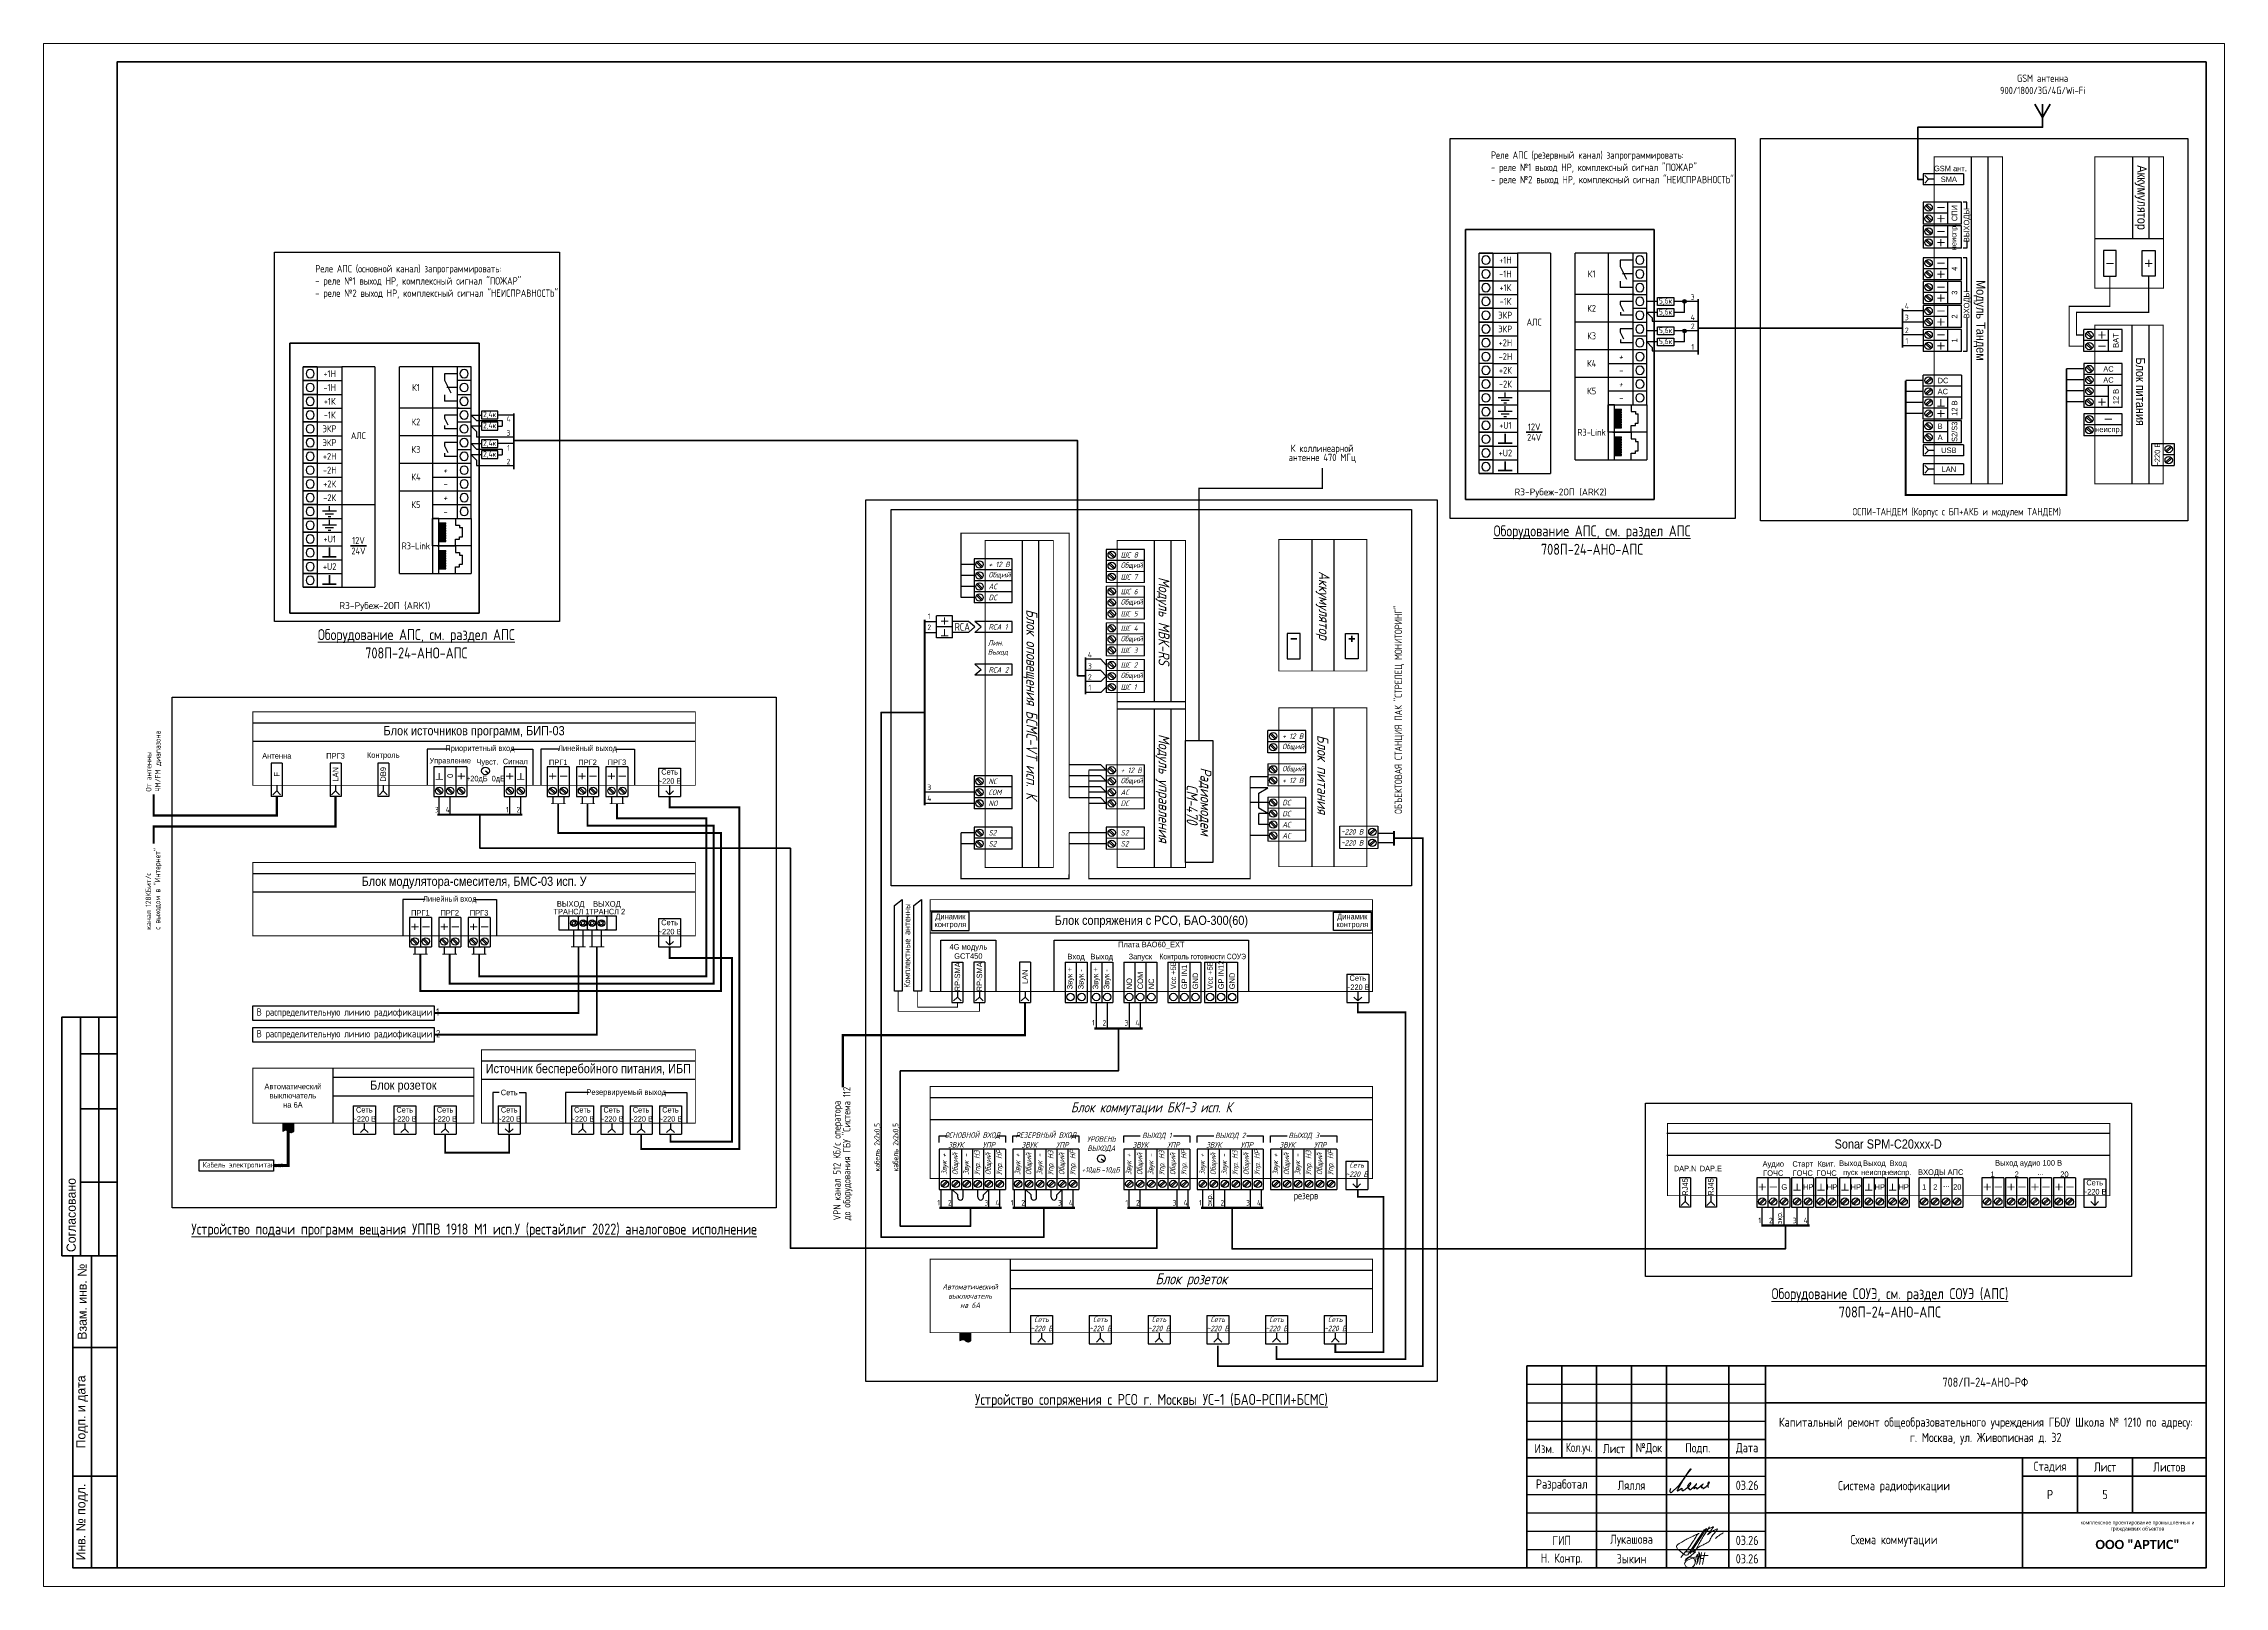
# Paper-space layout 'Комм' of a CAD drawing. Header units: millimetres. Extents: x -3646 to 1243, y -6300 to 657.
# Drawn here: x -3646 to -3055, y -6300 to -5881 of the extents above; entities outside this region: 32.
# The model-space entities are those that its viewports show. They can reach past a viewport. Long polylines and large blocks are cut down to what shows.
import ezdxf
from ezdxf.enums import TextEntityAlignment as Align

# ---------------------------------------------------------------- set-up
doc = ezdxf.new("R2010")
doc.units = ezdxf.units.MM
doc.linetypes.add('HIDDEN', pattern=[0.375, 0.25, -0.125])
for name, color, linetype in [('__НАДПИСИ', 7, 'Continuous'), ('G-ANOTVPRT_T', 7, 'Continuous'), ('СОТ', 7, 'Continuous'), ('СС', 4, 'Continuous'), ('стена', 20, 'Continuous')]:
    doc.layers.add(name, color=color, linetype=linetype)
for name, color, linetype, lineweight in [('__ФОРМАТ', 7, 'Continuous', 40), ('A-_ANOTTEXT_T', 7, 'Continuous', 9), ('Text', 7, 'Continuous', 9), ('Подписи', 7, 'Continuous', 13), ('Схемы подключ', 7, 'Continuous', 15)]:
    doc.layers.add(name, color=color, linetype=linetype, lineweight=lineweight)
doc.layers.add('Границы листа', color=7, linetype='Continuous', lineweight=0, plot=False)
doc.layers.add('ОФ_подписи', color=5, linetype='Continuous', lineweight=13, true_color=0x0000ff)
doc.styles.add('block_kits', font='simplex.shx', dxfattribs={"width": 0.8})
doc.styles.add('Format', font='')
doc.styles.add('gost', font='isocpeur.ttf', dxfattribs={"width": 0.8, "oblique": 15, "height": 5})
doc.styles.add('GOST 2.304 type A', font='', dxfattribs={"height": 250})
doc.styles.add('GOST 2.304 type A_2', font='', dxfattribs={"height": 2.5})
doc.styles.add('GOST 2.304 type A_3', font='', dxfattribs={"height": 3.5})
doc.styles.add('GOST Common_4', font='', dxfattribs={"height": 7})
doc.styles.add('GOST-2.304_Type-B_italic', font='')
doc.styles.add('ICOCPEUR', font='isocpeur.ttf', dxfattribs={"height": 250})
doc.styles.add('ISOCPEUR', font='isocpeur.ttf', dxfattribs={"width": 0.9, "height": 350})
doc.styles.add('Mipgost_5', font='', dxfattribs={"height": 250})
doc.styles.add('RubezhCAD', font='', dxfattribs={"oblique": 10})
doc.styles.get("Standard").update_dxf_attribs({"font": ''})
doc.styles.add('ГОСТ 2.304', font='')
doc.styles.get('Format').set_extended_font_data('GOST type A')
doc.styles.get('GOST 2.304 type A').set_extended_font_data('GOST 2.304 type A')
doc.styles.get('GOST 2.304 type A_2').set_extended_font_data('GOST 2.304 type A')
doc.styles.get('GOST 2.304 type A_3').set_extended_font_data('GOST 2.304 type A')
doc.styles.get('GOST Common_4').set_extended_font_data('GOST 2.304 type A')
doc.styles.get('GOST-2.304_Type-B_italic').set_extended_font_data('GOST Common', italic=True)
doc.styles.get('Mipgost_5').set_extended_font_data('Mipgost')
doc.styles.get('RubezhCAD').set_extended_font_data('GOST type A')
doc.styles.get('Standard').set_extended_font_data('GOST type B')
doc.styles.get('ГОСТ 2.304').set_extended_font_data('GOST 2.304 type A')

# ---------------------------------------------------------------- blocks, each defined once
blk = doc.blocks.new('БП+АКБ_v2')
for p, q in [((10.22, 0.12), (10.22, -22.33)), ((14.72, 0), (14.72, -22.33)), ((18.72, -22.33), (0, -22.33)), ((7.4, -47.01), (-3, -47.01)), ((-3, -53.01), (-3, -47.01)), ((3.7, -53.01), (3.7, -47.01)), ((7.4, -53.01), (7.4, -47.01)), ((10.1, -45.8), (10.1, -89.05)), ((14.72, -45.8), (14.72, -89.05)), ((3.7, -50.01), (-3, -50.01)), ((7.4, -53.01), (-3, -53.01)), ((-2.33, -47.96), (-0.95, -49.35)), ((-2.33, -50.96), (-0.95, -52.35)), ((-2.05, -47.68), (-0.67, -49.06)), ((-2.05, -50.68), (-0.67, -52.06)), ((7.4, -56.26), (-3, -56.26)), ((-3, -56.26), (-3, -68.26)), ((7.4, -59.26), (-3, -59.26)), ((-2.33, -57.21), (-0.95, -58.6)), ((-2.05, -56.93), (-0.67, -58.32)), ((7.4, -68.26), (7.4, -56.26)), ((7.4, -62.26), (-3, -62.26)), ((3.7, -65.26), (-3, -65.26)), ((-2.33, -60.21), (-0.95, -61.6)), ((-2.33, -63.21), (-0.95, -64.6)), ((-2.05, -59.93), (-0.67, -61.32)), ((-2.05, -62.93), (-0.67, -64.32)), ((3.7, -68.26), (3.7, -62.26)), ((7.4, -68.26), (-3, -68.26)), ((7.4, -69.92), (-3, -69.92)), ((-3, -69.92), (-3, -75.92)), ((-2.33, -66.21), (-0.95, -67.6)), ((-2.33, -70.87), (-0.95, -72.26)), ((-2.05, -65.93), (-0.67, -67.32)), ((-2.05, -70.59), (-0.67, -71.98)), ((7.4, -75.92), (7.4, -69.92)), ((7.4, -72.92), (-3, -72.92)), ((7.4, -75.92), (-3, -75.92)), ((-2.33, -73.87), (-0.95, -75.26)), ((-2.05, -73.59), (-0.67, -74.98)), ((15.48, -78.05), (21.6, -78.05)), ((15.48, -84.05), (15.48, -78.05)), ((18.6, -81.05), (21.6, -81.05)), ((20.65, -78.72), (19.26, -80.1)), ((20.65, -81.72), (19.26, -83.1)), ((20.93, -79), (19.54, -80.38)), ((20.93, -82), (19.54, -83.38)), ((21.6, -78.05), (21.6, -84.05)), ((15.48, -84.05), (21.6, -84.05))]:
    blk.add_line(p, q)
at = {"ltscale": 3, "const_width": 0.25}
for points in [[(18.72, 0), (18.72, -35.76), (0, -35.76), (0, 0)], [(18.6, -45.8), (18.6, -89.05), (0, -89.05), (0, -45.8)]]:
    blk.add_lwpolyline(points, close=True, dxfattribs=at)
for points in [[(2.33, -32.49), (5.83, -32.49), (5.83, -25.54), (2.33, -25.54)], [(16.39, -32.49), (12.89, -32.49), (12.89, -25.54), (16.39, -25.54)]]:
    blk.add_lwpolyline(points, close=True)
at = {"const_width": 0.25}
for points in [[(3.08, -29.02), (5.08, -29.02)], [(13.68, -29.02), (15.68, -29.02)], [(14.68, -30.02), (14.68, -28.02)], [(1.92, -49.51), (1.92, -47.51)], [(0.92, -48.51), (2.92, -48.51)], [(0.92, -51.51), (2.92, -51.51)], [(0.92, -66.76), (2.92, -66.76)], [(1.92, -67.76), (1.92, -65.76)], [(2.7, -71.42), (4.7, -71.42)]]:
    blk.add_lwpolyline(points, dxfattribs=at)
for centre in [(-1.5, -48.51), (-1.5, -51.51), (-1.5, -57.76), (-1.5, -60.76), (-1.5, -63.76), (-1.5, -66.76), (-1.5, -71.42), (-1.5, -74.42), (20.1, -79.55), (20.1, -82.55)]:
    blk.add_circle(centre, 1)
at = {"ltscale": 3, "char_height": 2.5, "attachment_point": 5, "rotation": 270, "line_spacing_factor": 0.75, "style": 'block_kits'}
for s, insert, width in [('{\\fArial|b0|i0|c204|p34\\H1.5;\\W0.85;Аккумулятор\\P', (12.47, -11.1), 22.4527), ('{\\fArial|b0|i0|c204|p34\\H1.5;\\W0.85;Блок питания', (12.41, -63.92), 50.25)]:
    blk.add_mtext(s, dxfattribs=dict(at, insert=insert, width=width))
at = {"layer": 'Text', "ltscale": 3, "char_height": 1.5, "width": 6, "attachment_point": 5, "rotation": 90, "style": 'block_kits'}
for s, insert in [('{\\fArial|b0|i0|c204|p34\\H1.5;\\W0.85;ВАТ', (5.72, -50.01)), ('{\\fArial|b0|i0|c204|p34\\H1.5;\\W0.85;12 В', (5.72, -65.26)), ('{\\fArial|b0|i0|c204|p34\\H1.5;\\W0.85;~220 В', (17.04, -81.05))]:
    blk.add_mtext(s, dxfattribs=dict(at, insert=insert))
at = {"layer": 'Text', "ltscale": 3, "char_height": 1.5, "width": 7.4, "attachment_point": 5, "style": 'block_kits'}
for s, insert in [('{\\fArial|b0|i0|c204|p34\\H1.5;\\W0.85;АС', (3.7, -57.76)), ('{\\fArial|b0|i0|c204|p34\\H1.5;\\W0.85;АС', (3.7, -60.76)), ('{\\fArial|b0|i0|c204|p34\\H1.5;\\W0.85;неиспр.', (3.7, -74.42))]:
    blk.add_mtext(s, dxfattribs=dict(at, insert=insert))
blk = doc.blocks.new('ОС ПАК СМ-Тандем-2Т')
for p, q in [((10.1, 0), (10.1, -89.05)), ((14.6, 0), (14.6, -89.05)), ((7.4, -27.47), (-3, -27.47)), ((-3, -27.47), (-3, -33.47)), ((-2.33, -28.42), (-0.95, -29.8)), ((-2.05, -28.13), (-0.67, -29.52)), ((3.7, -33.47), (3.7, -27.47)), ((7.4, -33.47), (7.4, -27.47)), ((8.87, -27.47), (7.94, -27.47)), ((8.87, -36.56), (8.87, -27.47)), ((3.7, -30.47), (-3, -30.47)), ((7.4, -33.47), (-3, -33.47)), ((7.4, -33.97), (-3, -33.97)), ((-3, -33.97), (-3, -39.97)), ((-2.33, -31.42), (-0.95, -32.8)), ((-2.33, -34.92), (-0.95, -36.3)), ((-2.05, -31.13), (-0.67, -32.52)), ((-2.05, -34.63), (-0.67, -36.02)), ((3.7, -39.97), (3.7, -33.97)), ((7.4, -39.97), (7.4, -33.97)), ((3.7, -36.97), (-3, -36.97)), ((7.4, -39.97), (-3, -39.97)), ((7.4, -40.47), (-3, -40.47)), ((-3, -40.47), (-3, -46.47)), ((-2.33, -37.92), (-0.95, -39.3)), ((-2.33, -41.42), (-0.95, -42.8)), ((-2.05, -37.63), (-0.67, -39.02)), ((-2.05, -41.13), (-0.67, -42.52)), ((3.7, -46.47), (3.7, -40.47)), ((7.4, -46.47), (7.4, -40.47)), ((3.7, -43.47), (-3, -43.47)), ((7.4, -46.47), (-3, -46.47)), ((7.4, -46.97), (-3, -46.97)), ((-3, -46.97), (-3, -52.97)), ((-2.33, -44.42), (-0.95, -45.8)), ((-2.05, -44.13), (-0.67, -45.52)), ((3.7, -52.97), (3.7, -46.97)), ((7.4, -52.97), (7.4, -46.97)), ((8.87, -43.88), (8.87, -52.97)), ((3.7, -49.97), (-3, -49.97)), ((7.4, -52.97), (-3, -52.97)), ((-2.33, -47.92), (-0.95, -49.3)), ((-2.33, -50.92), (-0.95, -52.3)), ((-2.05, -47.63), (-0.67, -49.02)), ((-2.05, -50.63), (-0.67, -52.02)), ((8.87, -52.97), (7.94, -52.97)), ((-3, -71.4), (-3, -59.4)), ((7.4, -59.4), (-3, -59.4)), ((7.4, -62.4), (-3, -62.4)), ((-2.33, -61.45), (-0.95, -60.07)), ((-2.33, -64.45), (-0.95, -63.07)), ((-2.05, -61.73), (-0.67, -60.35)), ((-2.05, -64.73), (-0.67, -63.35)), ((7.4, -59.4), (7.4, -71.4)), ((7.4, -65.4), (-3, -65.4)), ((3.7, -68.4), (-3, -68.4)), ((-2.33, -67.45), (-0.95, -66.07)), ((-2.33, -70.45), (-0.95, -69.07)), ((-2.05, -67.73), (-0.67, -66.35)), ((-2.05, -70.73), (-0.67, -69.35)), ((3.7, -71.4), (3.7, -65.4)), ((7.4, -71.4), (-3, -71.4)), ((3.7, -77.85), (3.7, -71.85))]:
    blk.add_line(p, q)
at = {"color": 252}
for p, q in [((8, -4.62), (-3, -4.62)), ((-3, -4.62), (-3, -7.62)), ((-1.5, -6.12), (-2.56, -5.06)), ((8, -4.62), (8, -7.62)), ((8, -7.62), (-3, -7.62)), ((-1.5, -6.12), (-2.56, -7.18)), ((0, -6.12), (-1.5, -6.12)), ((7.4, -12.32), (-3, -12.32)), ((-3, -12.32), (-3, -18.32)), ((3.7, -15.32), (-3, -15.32)), ((-2.33, -13.27), (-0.95, -14.66)), ((-2.33, -16.27), (-0.95, -17.66)), ((-2.05, -12.99), (-0.67, -14.37)), ((-2.05, -15.99), (-0.67, -17.37)), ((3.7, -18.32), (3.7, -12.32)), ((7.4, -18.32), (7.4, -12.32)), ((8.87, -12.32), (7.94, -12.32)), ((8.87, -14.19), (8.87, -12.32)), ((7.4, -18.32), (-3, -18.32)), ((7.4, -18.82), (-3, -18.82)), ((-3, -18.82), (-3, -24.82)), ((3.7, -21.82), (-3, -21.82)), ((-2.33, -19.77), (-0.95, -21.16)), ((-2.33, -22.77), (-0.95, -24.16)), ((-2.05, -19.49), (-0.67, -20.87)), ((-2.05, -22.49), (-0.67, -23.87)), ((3.7, -24.82), (3.7, -18.82)), ((7.4, -24.82), (7.4, -18.82)), ((8.87, -22.95), (8.87, -24.82)), ((7.4, -24.82), (-3, -24.82)), ((8.87, -24.82), (7.94, -24.82)), ((7.4, -71.85), (-3, -71.85)), ((-3, -71.85), (-3, -77.85)), ((3.7, -74.85), (-3, -74.85)), ((-2.33, -72.8), (-0.95, -74.18)), ((-2.33, -75.8), (-0.95, -77.18)), ((-2.05, -72.51), (-0.67, -73.9)), ((-2.05, -75.51), (-0.67, -76.9)), ((7.4, -77.85), (7.4, -71.85)), ((7.4, -77.85), (-3, -77.85)), ((8, -78.4), (-3, -78.4)), ((-3, -78.4), (-3, -81.4)), ((8, -81.4), (-3, -81.4)), ((-1.5, -79.9), (-2.56, -78.84)), ((-1.5, -79.9), (-2.56, -80.96)), ((0, -79.9), (-1.5, -79.9)), ((8, -78.4), (8, -81.4)), ((8, -83.55), (-3, -83.55)), ((-3, -83.55), (-3, -86.55)), ((8, -86.55), (-3, -86.55)), ((-1.5, -85.05), (-2.56, -83.99)), ((-1.5, -85.05), (-2.56, -86.11)), ((0, -85.05), (-1.5, -85.05)), ((8, -83.55), (8, -86.55))]:
    blk.add_line(p, q, dxfattribs=at)
at = {"ltscale": 3, "const_width": 0.25}
blk.add_lwpolyline([(18.6, 0), (18.6, -89.05), (0, -89.05), (0, 0)], close=True, dxfattribs=at)
at = {"color": 252, "const_width": 0.25}
for points in [[(0.85, -13.82), (2.85, -13.82)], [(0.85, -16.82), (2.85, -16.82)], [(1.85, -17.82), (1.85, -15.82)], [(0.85, -20.32), (2.85, -20.32)], [(0.85, -23.32), (2.85, -23.32)], [(1.85, -24.32), (1.85, -22.32)]]:
    blk.add_lwpolyline(points, dxfattribs=at)
at = {"const_width": 0.25}
for points in [[(0.85, -28.97), (2.85, -28.97)], [(0.85, -31.97), (2.85, -31.97)], [(0.85, -35.47), (2.85, -35.47)], [(1.85, -32.97), (1.85, -30.97)], [(0.85, -38.47), (2.85, -38.47)], [(1.85, -39.47), (1.85, -37.47)], [(0.85, -41.97), (2.85, -41.97)], [(0.85, -44.97), (2.85, -44.97)], [(1.85, -45.97), (1.85, -43.97)], [(0.85, -48.47), (2.85, -48.47)], [(0.85, -51.47), (2.85, -51.47)], [(1.85, -52.47), (1.85, -50.47)], [(0.85, -67.9), (2.85, -67.9)], [(0.85, -69.9), (2.85, -69.9)], [(1.85, -65.9), (1.85, -67.9)], [(1.85, -68.9), (1.85, -70.9)]]:
    blk.add_lwpolyline(points, dxfattribs=at)
at = {"color": 252}
for centre in [(-1.5, -13.82), (-1.5, -16.82), (-1.5, -20.32), (-1.5, -23.32), (-1.5, -73.35), (-1.5, -76.35)]:
    blk.add_circle(centre, 1, dxfattribs=at)
for centre in [(-1.5, -28.97), (-1.5, -31.97), (-1.5, -35.47), (-1.5, -38.47), (-1.5, -41.97), (-1.5, -44.97), (-1.5, -48.47), (-1.5, -51.47), (-1.5, -60.9), (-1.5, -63.9), (-1.5, -66.9), (-1.5, -69.9)]:
    blk.add_circle(centre, 1)
at = {"ltscale": 3, "insert": (12.35, -44.53), "char_height": 2.5, "width": 89.05, "attachment_point": 5, "rotation": 270, "line_spacing_factor": 0.75, "style": 'block_kits'}
blk.add_mtext('{\\fArial|b0|i0|c204|p34\\H1.5;\\W0.85;Модуль Тандем\\P', dxfattribs=at)
at = {"layer": 'Text', "color": 252, "ltscale": 3, "char_height": 1.5, "style": 'block_kits'}
for s, insert, width, attachment_point in [('{\\fArial|b0|i0|c204|p34\\H1.5;\\W0.85;GSM ант.\\P', (4.42, -3.17), 8, 5), ('{\\fArial|b0|i0|c204|p34\\H1.5;\\W0.85;SMA\\P', (4, -6.12), 8, 5), ('{\\fArial|b0|i0|c204|p34\\H1.5;\\W0.85;А', (0.94, -76.35), 7.5859, 4), ('{\\fArial|b0|i0|c204|p34\\H1.5;\\W0.85;В', (0.94, -73.35), 7.5859, 4), ('{\\fArial|b0|i0|c204|p34\\H1.5;\\W0.85;USB\\P', (4, -79.9), 8, 5), ('{\\fArial|b0|i0|c204|p34\\H1.5;\\W0.85;LAN\\P', (4, -85.05), 8, 5)]:
    blk.add_mtext(s, dxfattribs=dict(at, insert=insert, width=width, attachment_point=attachment_point))
at = {"layer": 'Text', "color": 252, "ltscale": 3, "char_height": 1.5, "attachment_point": 5, "rotation": 90, "style": 'block_kits'}
for s, insert, width in [('{\\fArial|b0|i0|c204|p34\\H1.5;\\W0.85;СПИ', (5.55, -15.32), 6), ('{\\fArial|b0|i0|c204|p34\\H1.5;\\W0.85;ВЫХОДЫ', (9.04, -18.57), 12.5), ('{\\fArial|b0|i0|c204|p34\\H1.5;\\W0.85;неиспр.', (5.55, -21.82), 6), ('{\\fArial|b0|i0|c204|p34\\H1.5;\\W0.85;S2/S3', (5.55, -74.85), 6)]:
    blk.add_mtext(s, dxfattribs=dict(at, insert=insert, width=width))
at = {"layer": 'Text', "ltscale": 3, "char_height": 1.5, "attachment_point": 5, "rotation": 90, "style": 'block_kits'}
for s, insert, width in [('{\\fArial|b0|i0|c204|p34\\H1.5;\\W0.85;4', (5.55, -30.47), 6), ('{\\fArial|b0|i0|c204|p34\\H1.5;\\W0.85;3', (5.55, -36.97), 6), ('{\\fArial|b0|i0|c204|p34\\H1.5;\\W0.85;ВХОДЫ', (9.04, -40.22), 25.5), ('{\\fArial|b0|i0|c204|p34\\H1.5;\\W0.85;2', (5.55, -43.47), 6), ('{\\fArial|b0|i0|c204|p34\\H1.5;\\W0.85;1', (5.55, -49.97), 6), ('{\\fArial|b0|i0|c204|p34\\H1.5;\\W0.85;12 В', (5.55, -68.4), 6)]:
    blk.add_mtext(s, dxfattribs=dict(at, insert=insert, width=width))
at = {"layer": 'Text', "ltscale": 3, "char_height": 1.5, "width": 7.5859, "attachment_point": 4, "style": 'block_kits'}
for s, insert in [('{\\fArial|b0|i0|c204|p34\\H1.5;\\W0.85;АС', (0.94, -63.9)), ('{\\fArial|b0|i0|c204|p34\\H1.5;\\W0.85;DC', (0.94, -60.9))]:
    blk.add_mtext(s, dxfattribs=dict(at, insert=insert))
blk = doc.blocks.new('БИП-03_2019')
for p, q in [((0, -3), (120.5, -3)), ((0, -8), (120.5, -8)), ((53.56, -10.13), (47.49, -10.13)), ((47.49, -10.13), (47.49, -20)), ((70.6, -10.13), (76.21, -10.13)), ((76.21, -10.13), (76.21, -20)), ((83.39, -10.13), (78.4, -10.13)), ((78.4, -10.13), (78.4, -20)), ((98.74, -10.13), (103.91, -10.13)), ((103.91, -10.13), (103.91, -20)), ((8, -14), (5, -14)), ((5, -14), (5, -23)), ((8, -14), (8, -23)), ((24, -14), (21, -14)), ((21, -14), (21, -23)), ((24, -14), (24, -23)), ((37, -14), (34, -14)), ((34, -14), (34, -23)), ((37, -14), (37, -23)), ((49.24, -15), (49.24, -23)), ((58.24, -15), (49.24, -15)), ((52.24, -15), (52.24, -23)), ((55.24, -15), (55.24, -23)), ((58.24, -15), (58.24, -23)), ((63.35, -16.07), (64.21, -16.71)), ((68.46, -15), (68.46, -23)), ((74.46, -15), (68.46, -15)), ((71.46, -15), (71.46, -23)), ((74.46, -15), (74.46, -23)), ((80.15, -15), (80.15, -23)), ((86.15, -15), (80.15, -15)), ((83.15, -15), (83.15, -23)), ((86.15, -15), (86.15, -23)), ((88.15, -15), (88.15, -23)), ((94.15, -15), (88.15, -15)), ((91.15, -15), (91.15, -23)), ((94.15, -15), (94.15, -23)), ((96.15, -15), (96.15, -23)), ((102.15, -15), (96.15, -15)), ((99.15, -15), (99.15, -23)), ((102.15, -15), (102.15, -23)), ((110.5, -15.29), (116.5, -15.29)), ((110.5, -15.29), (110.5, -23)), ((116.5, -15.29), (116.5, -23)), ((8, -23), (5, -23)), ((6.5, -21.5), (5.44, -22.56)), ((6.5, -20), (6.5, -21.5)), ((6.5, -21.5), (7.56, -22.56)), ((24, -23), (21, -23)), ((22.5, -21.5), (21.44, -22.56)), ((22.5, -20), (22.5, -21.5)), ((22.5, -21.5), (23.56, -22.56)), ((37, -23), (34, -23)), ((35.5, -21.5), (34.44, -22.56)), ((35.5, -20), (35.5, -21.5)), ((35.5, -21.5), (36.56, -22.56)), ((49.24, -23), (58.24, -23)), ((51.29, -22.33), (49.9, -20.94)), ((51.57, -22.05), (50.19, -20.66)), ((54.29, -22.33), (52.9, -20.94)), ((54.57, -22.05), (53.19, -20.66)), ((57.29, -22.33), (55.9, -20.94)), ((57.57, -22.05), (56.19, -20.66)), ((68.46, -23), (74.46, -23)), ((70.51, -22.33), (69.13, -20.94)), ((70.79, -22.05), (69.41, -20.66)), ((73.51, -22.33), (72.13, -20.94)), ((73.79, -22.05), (72.41, -20.66)), ((80.15, -23), (86.15, -23)), ((82.21, -22.33), (80.82, -20.94)), ((82.49, -22.05), (81.1, -20.66)), ((85.21, -22.33), (83.82, -20.94)), ((85.49, -22.05), (84.1, -20.66)), ((88.15, -23), (94.15, -23)), ((90.21, -22.33), (88.82, -20.94)), ((90.49, -22.05), (89.1, -20.66)), ((93.21, -22.33), (91.82, -20.94)), ((93.49, -22.05), (92.1, -20.66)), ((96.15, -23), (102.15, -23)), ((98.21, -22.33), (96.82, -20.94)), ((98.49, -22.05), (97.1, -20.66)), ((101.21, -22.33), (99.82, -20.94)), ((101.49, -22.05), (100.1, -20.66)), ((110.5, -23), (116.5, -23)), ((113.5, -22.56), (112.44, -21.5)), ((113.5, -20), (113.5, -22.56)), ((113.5, -22.56), (114.56, -21.5))]:
    blk.add_line(p, q)
at = {"ltscale": 3, "const_width": 0.25}
blk.add_lwpolyline([(0, 0), (120.5, 0), (120.5, -20), (0, -20)], close=True, dxfattribs=at)
at = {"const_width": 0.25}
for points in [[(50.74, -18.36), (50.74, -16.64)], [(55.74, -17.5), (57.74, -17.5)], [(56.74, -18.36), (56.74, -16.64)], [(68.96, -17.5), (70.96, -17.5)], [(69.96, -18.36), (69.96, -16.64)], [(72.96, -18.36), (72.96, -16.64)], [(80.65, -17.5), (82.65, -17.5)], [(81.65, -18.36), (81.65, -16.64)], [(83.65, -17.5), (85.65, -17.5)], [(88.65, -17.5), (90.65, -17.5)], [(89.65, -18.36), (89.65, -16.64)], [(91.65, -17.5), (93.65, -17.5)], [(96.65, -17.5), (98.65, -17.5)], [(97.65, -18.36), (97.65, -16.64)], [(99.65, -17.5), (101.65, -17.5)], [(49.74, -18.36), (51.74, -18.36)], [(71.96, -18.36), (73.96, -18.36)]]:
    blk.add_lwpolyline(points, dxfattribs=at)
for centre, radius in [((63.35, -16.07), 1.05), ((50.74, -21.5), 1), ((53.74, -21.5), 1), ((56.74, -21.5), 1), ((69.96, -21.5), 1), ((72.96, -21.5), 1), ((81.65, -21.5), 1), ((84.65, -21.5), 1), ((89.65, -21.5), 1), ((92.65, -21.5), 1), ((97.65, -21.5), 1), ((100.65, -21.5), 1)]:
    blk.add_circle(centre, radius)
at = {"ltscale": 3, "insert": (60.25, -5.5), "char_height": 2.5, "width": 120.5, "attachment_point": 5, "line_spacing_factor": 0.75, "style": 'block_kits'}
blk.add_mtext('{\\fArial|b0|i0|c204|p34\\H1.5;\\W0.85;Блок источников программ, БИП-03}', dxfattribs=at)
at = {"layer": 'Text', "ltscale": 3, "char_height": 1.5, "style": 'block_kits'}
for s, insert, width, attachment_point in [('{\\fArial|b0|i0|c204|p34\\H1.5;\\W0.85;Антенна', (6.5, -12), 7.5859, 5), ('{\\fArial|b0|i0|c204|p34\\H1.5;\\W0.85;ПРГ3', (22.5, -12), 12.9111, 5), ('{\\fArial|b0|i0|c204|p34\\H1.5;\\W0.85;Контроль', (35.5, -12), 12.9111, 5), ('{\\fArial|b0|i0|c204|p34\\H1.5;\\W0.85;Приоритетный вход', (61.85, -10.13), 18, 5), ('{\\fArial|b0|i0|c204|p34\\H1.5;\\W0.85;Линейный выход', (91.15, -10.13), 16, 5), ('{\\fArial|b0|i0|c204|p34\\H1.5;\\W0.8;Управление', (53.74, -13.5), 9, 5), ('{\\fArial|b0|i0|c204|p34\\H1.5;\\W0.8;+20дБ  0дБ', (63.35, -18.37), 12.9111, 5), ('{\\fArial|b0|i0|c204|p34\\H1.5;\\W0.85;Чувст.', (60.87, -13.85), 12.9111, 4), ('{\\fArial|b0|i0|c204|p34\\H1.5;\\W0.85;Сигнал', (71.46, -13.5), 6, 5), ('{\\fArial|b0|i0|c204|p34\\H1.5;\\W0.85;ПРГ1', (83.15, -13.73), 6, 5), ('{\\fArial|b0|i0|c204|p34\\H1.5;\\W0.85;ПРГ2', (91.15, -13.73), 6, 5), ('{\\fArial|b0|i0|c204|p34\\H1.5;\\W0.85;ПРГ3', (99.15, -13.73), 6, 5), ('{\\fArial|b0|i0|c204|p34\\H1.5;\\W0.8;Сеть\\P~220 В', (113.5, -17.6), 6, 5)]:
    blk.add_mtext(s, dxfattribs=dict(at, insert=insert, width=width, attachment_point=attachment_point))
at = {"layer": 'Text', "ltscale": 3, "char_height": 1.5, "attachment_point": 5, "rotation": 90, "style": 'block_kits'}
for s, insert, width in [('{\\fArial|b0|i0|c204|p34\\H1.5;\\W0.85;F\\P', (6.5, -17), 6), ('{\\fArial|b0|i0|c204|p34\\H1.5;\\W0.85;LAN\\P', (22.5, -17), 6), ('{\\fArial|b0|i0|c204|p34\\H1.5;\\W0.85;DB9\\P', (35.5, -17), 6), ('{\\fArial|b0|i0|c204|p34\\H1.5;\\W0.85;\\T0.85;0', (53.74, -17.5), 4.0722)]:
    blk.add_mtext(s, dxfattribs=dict(at, insert=insert, width=width))
blk = doc.blocks.new('БМС-03 исп.У')
for p, q in [((0, -3), (120.5, -3)), ((0, -8), (120.5, -8)), ((46.93, -10.13), (40.86, -10.13)), ((40.86, -10.13), (40.86, -20)), ((60.29, -10.13), (66.36, -10.13)), ((66.36, -10.13), (66.36, -20)), ((42.61, -15), (42.61, -23)), ((48.61, -15), (42.61, -15)), ((45.61, -15), (45.61, -23)), ((48.61, -15), (48.61, -23)), ((50.61, -15), (50.61, -23)), ((56.61, -15), (50.61, -15)), ((53.61, -15), (53.61, -23)), ((56.61, -15), (56.61, -23)), ((58.61, -15), (58.61, -23)), ((64.61, -15), (58.61, -15)), ((61.61, -15), (61.61, -23)), ((64.61, -15), (64.61, -23)), ((99.05, -14.63), (83.3, -14.63)), ((83.3, -14.63), (83.3, -18.38)), ((86.43, -14.63), (85.93, -14.63)), ((85.93, -14.63), (85.93, -18.38)), ((87.03, -16.43), (86.65, -16.05)), ((86.88, -16.74), (87.03, -16.58)), ((87.35, -16.11), (86.97, -15.73)), ((87.03, -16.58), (87.03, -16.43)), ((87.2, -17.06), (87.35, -16.9)), ((87.35, -16.11), (87.5, -16.11)), ((87.35, -16.9), (87.5, -16.9)), ((87.5, -16.11), (87.66, -15.96)), ((87.88, -17.28), (87.5, -16.9)), ((87.82, -16.43), (87.98, -16.28)), ((87.82, -16.58), (87.82, -16.43)), ((88.2, -16.96), (87.82, -16.58)), ((88.43, -14.63), (88.93, -14.63)), ((88.68, -18.38), (88.68, -14.63)), ((89.53, -16.43), (89.15, -16.05)), ((89.38, -16.74), (89.53, -16.58)), ((89.85, -16.11), (89.47, -15.73)), ((89.53, -16.58), (89.53, -16.43)), ((89.7, -17.06), (89.85, -16.9)), ((89.85, -16.11), (90, -16.11)), ((89.85, -16.9), (90, -16.9)), ((90, -16.11), (90.16, -15.96)), ((90.38, -17.28), (90, -16.9)), ((90.32, -16.43), (90.48, -16.28)), ((90.32, -16.58), (90.32, -16.43)), ((90.7, -16.96), (90.32, -16.58)), ((90.93, -14.63), (91.43, -14.63)), ((91.18, -18.38), (91.18, -14.63)), ((92.03, -16.43), (91.65, -16.05)), ((91.88, -16.74), (92.03, -16.58)), ((92.35, -16.11), (91.97, -15.73)), ((92.03, -16.58), (92.03, -16.43)), ((92.2, -17.06), (92.35, -16.9)), ((92.35, -16.11), (92.5, -16.11)), ((92.35, -16.9), (92.5, -16.9)), ((92.5, -16.11), (92.66, -15.96)), ((92.88, -17.28), (92.5, -16.9)), ((92.82, -16.43), (92.98, -16.28)), ((92.82, -16.58), (92.82, -16.43)), ((93.2, -16.96), (92.82, -16.58)), ((93.43, -14.63), (93.93, -14.63)), ((93.68, -18.38), (93.68, -14.63)), ((94.53, -16.43), (94.15, -16.05)), ((94.38, -16.74), (94.53, -16.58)), ((94.85, -16.11), (94.47, -15.73)), ((94.53, -16.58), (94.53, -16.43)), ((94.7, -17.06), (94.85, -16.9)), ((94.85, -16.11), (95, -16.11)), ((94.85, -16.9), (95, -16.9)), ((95, -16.11), (95.16, -15.96)), ((95.38, -17.28), (95, -16.9)), ((95.32, -16.43), (95.48, -16.28)), ((95.32, -16.58), (95.32, -16.43)), ((95.7, -16.96), (95.32, -16.58)), ((95.93, -14.63), (96.43, -14.63)), ((96.43, -14.63), (96.43, -18.38)), ((99.05, -18.38), (99.05, -14.63)), ((110.5, -15.29), (116.5, -15.29)), ((110.5, -15.29), (110.5, -23)), ((116.5, -15.29), (116.5, -23)), ((42.61, -23), (48.61, -23)), ((44.66, -22.33), (43.27, -20.94)), ((44.94, -22.05), (43.56, -20.66)), ((47.66, -22.33), (46.27, -20.94)), ((47.94, -22.05), (46.56, -20.66)), ((50.61, -23), (56.61, -23)), ((52.66, -22.33), (51.27, -20.94)), ((52.94, -22.05), (51.56, -20.66)), ((55.66, -22.33), (54.27, -20.94)), ((55.94, -22.05), (54.56, -20.66)), ((58.61, -23), (64.61, -23)), ((60.66, -22.33), (59.27, -20.94)), ((60.94, -22.05), (59.56, -20.66)), ((63.66, -22.33), (62.27, -20.94)), ((63.94, -22.05), (62.56, -20.66)), ((83.3, -18.38), (99.05, -18.38)), ((85.93, -18.38), (86.43, -18.38)), ((88.93, -18.38), (88.43, -18.38)), ((91.43, -18.38), (90.93, -18.38)), ((93.93, -18.38), (93.43, -18.38)), ((96.43, -18.38), (95.93, -18.38)), ((110.5, -23), (116.5, -23)), ((113.5, -22.56), (112.44, -21.5)), ((113.5, -20), (113.5, -22.56)), ((113.5, -22.56), (114.56, -21.5))]:
    blk.add_line(p, q)
at = {"ltscale": 3, "const_width": 0.25}
blk.add_lwpolyline([(0, 0), (120.5, 0), (120.5, -20), (0, -20)], close=True, dxfattribs=at)
at = {"const_width": 0.25}
for points in [[(43.11, -17.5), (45.11, -17.5)], [(44.11, -18.36), (44.11, -16.64)], [(46.11, -17.5), (48.11, -17.5)], [(51.11, -17.5), (53.11, -17.5)], [(52.11, -18.36), (52.11, -16.64)], [(54.11, -17.5), (56.11, -17.5)], [(59.11, -17.5), (61.11, -17.5)], [(60.11, -18.36), (60.11, -16.64)], [(62.11, -17.5), (64.11, -17.5)]]:
    blk.add_lwpolyline(points, dxfattribs=at)
for centre, radius in [((87.43, -16.51), 0.9), ((89.93, -16.51), 0.9), ((92.43, -16.51), 0.9), ((94.93, -16.51), 0.9), ((44.11, -21.5), 1), ((47.11, -21.5), 1), ((52.11, -21.5), 1), ((55.11, -21.5), 1), ((60.11, -21.5), 1), ((63.11, -21.5), 1)]:
    blk.add_circle(centre, radius)
for centre, start, end in [((87.43, -16.51), 202.78417, 247.21583), ((87.43, -16.51), 22.78417, 67.21583), ((89.93, -16.51), 202.78417, 247.21583), ((89.93, -16.51), 22.78417, 67.21583), ((92.43, -16.51), 202.78417, 247.21583), ((92.43, -16.51), 22.78417, 67.21583), ((94.93, -16.51), 202.78417, 247.21583), ((94.93, -16.51), 22.78417, 67.21583)]:
    blk.add_arc(centre, 0.595, start, end)
at = {"ltscale": 3, "insert": (60.25, -5.5), "char_height": 2.5, "width": 120.5, "attachment_point": 5, "line_spacing_factor": 0.75, "style": 'block_kits'}
blk.add_mtext('{\\fArial|b0|i0|c204|p34\\H1.5;\\W0.85;Блок модулятора-смесителя, БМС-03 исп. У', dxfattribs=at)
at = {"layer": 'Text', "ltscale": 3, "char_height": 1.5, "attachment_point": 5, "style": 'block_kits'}
for s, insert, width in [('{\\fArial|b0|i0|c204|p34\\H1.5;\\W0.85;Линейный вход', (53.61, -10.13), 14), ('{\\fArial|b0|i0|c204|p34\\H1.5;\\W0.85;ПРГ1', (45.61, -13.73), 6), ('{\\fArial|b0|i0|c204|p34\\H1.5;\\W0.85;ПРГ2', (53.61, -13.73), 6), ('{\\fArial|b0|i0|c204|p34\\H1.5;\\W0.85;ПРГ3', (61.61, -13.73), 6), ('{\\fArial|b0|i0|c204|p34\\H1.5;\\W0.85;Сеть\\P~220 В', (113.5, -17.6), 6)]:
    blk.add_mtext(s, dxfattribs=dict(at, insert=insert, width=width))
at = {"layer": 'Text', "ltscale": 3, "char_height": 1.5, "attachment_point": 2, "line_spacing_factor": 0.7, "style": 'block_kits'}
for s, insert, width in [('{\\fArial|b0|i0|c204|p34\\H1.5;\\W0.85;ВЫХОД', (86.54, -10.53), 13.9287), ('{\\fArial|b0|i0|c204|p34\\H1.5;\\W0.85;ВЫХОД', (96.42, -10.53), 13.9287), ('{\\fArial|b0|i0|c204|p34;ТРАНСЛ 1', (86.79, -12.63), 9.0262), ('{\\fArial|b0|i0|c204|p34;ТРАНСЛ 2', (96.5, -12.63), 9.0262)]:
    blk.add_mtext(s, dxfattribs=dict(at, insert=insert, width=width))
blk = doc.blocks.new('ИБП-700')
for p, q in [((0, -3), (58.25, -3)), ((0, -8), (58.25, -8)), ((3.06, -11.64), (3.06, -20)), ((4.86, -11.64), (3.06, -11.64)), ((10.26, -11.64), (12.06, -11.64)), ((12.06, -11.64), (12.06, -20)), ((29.21, -11.64), (22.89, -11.64)), ((22.89, -11.64), (22.89, -20)), ((49.77, -11.64), (55.91, -11.64)), ((55.91, -11.64), (55.91, -20)), ((4.56, -15.29), (10.56, -15.29)), ((4.56, -15.29), (4.56, -23)), ((10.56, -15.29), (10.56, -23)), ((24.49, -15.29), (30.49, -15.29)), ((24.49, -15.29), (24.49, -23)), ((30.49, -15.29), (30.49, -23)), ((32.49, -15.29), (38.49, -15.29)), ((32.49, -15.29), (32.49, -23)), ((38.49, -15.29), (38.49, -23)), ((40.49, -15.29), (46.49, -15.29)), ((40.49, -15.29), (40.49, -23)), ((46.49, -15.29), (46.49, -23)), ((48.49, -15.29), (54.49, -15.29)), ((48.49, -15.29), (48.49, -23)), ((54.49, -15.29), (54.49, -23)), ((4.56, -23), (10.56, -23)), ((7.56, -22.56), (6.5, -21.5)), ((7.56, -20), (7.56, -22.56)), ((7.56, -22.56), (8.62, -21.5)), ((24.49, -23), (30.49, -23)), ((27.49, -21.5), (26.43, -22.56)), ((27.49, -20), (27.49, -21.5)), ((27.49, -21.5), (28.55, -22.56)), ((32.49, -23), (38.49, -23)), ((35.49, -21.5), (34.43, -22.56)), ((35.49, -20), (35.49, -21.5)), ((35.49, -21.5), (36.55, -22.56)), ((40.49, -23), (46.49, -23)), ((43.49, -21.5), (42.43, -22.56)), ((43.49, -20), (43.49, -21.5)), ((43.49, -21.5), (44.55, -22.56)), ((48.49, -23), (54.49, -23)), ((51.49, -21.5), (50.43, -22.56)), ((51.49, -20), (51.49, -21.5)), ((51.49, -21.5), (52.55, -22.56))]:
    blk.add_line(p, q)
at = {"ltscale": 3, "const_width": 0.25}
blk.add_lwpolyline([(0, 0), (58.25, 0), (58.25, -20), (0, -20)], close=True, dxfattribs=at)
at = {"ltscale": 3, "insert": (29.12, -5.5), "char_height": 2.5, "width": 58.25, "attachment_point": 5, "line_spacing_factor": 0.75, "style": 'block_kits'}
blk.add_mtext('{\\fArial|b0|i0|c204|p34\\H1.5;\\W0.85;Источник бесперебойного питания, ИБП', dxfattribs=at)
at = {"layer": 'Text', "ltscale": 3, "char_height": 1.5, "attachment_point": 5, "style": 'block_kits'}
for s, insert, width in [('{\\fArial|b0|i0|c204|p34\\H1.5;\\W0.85;Сеть}', (7.56, -11.64), 12.9111), ('{\\fArial|b0|i0|c204|p34\\H1.5;\\W0.85;Резервируемый выход', (39.43, -11.75), 20), ('{\\fArial|b0|i0|c204|p34\\H1.5;\\W0.8;Сеть\\P~220 В', (7.56, -17.6), 6), ('{\\fArial|b0|i0|c204|p34\\H1.5;\\W0.8;Сеть\\P~220 В', (27.49, -17.6), 6), ('{\\fArial|b0|i0|c204|p34\\H1.5;\\W0.8;Сеть\\P~220 В', (35.49, -17.6), 6), ('{\\fArial|b0|i0|c204|p34\\H1.5;\\W0.8;Сеть\\P~220 В', (43.49, -17.6), 6), ('{\\fArial|b0|i0|c204|p34\\H1.5;\\W0.8;Сеть\\P~220 В', (51.49, -17.6), 6)]:
    blk.add_mtext(s, dxfattribs=dict(at, insert=insert, width=width))
blk = doc.blocks.new('Блок на 3 розетки с авт.6А')
h = blk.add_hatch(color=253)
h.dxf.hatch_style = 1
edge = h.paths.add_edge_path()
edge.add_spline(control_points=[(8.11, -17.17), (8.41, -16.98), (9.17, -16.5), (10.1, -17.85), (10.84, -17.36), (11.12, -17.17)], knot_values=[0, 0, 0, 0, 0.957742, 2.418159, 3.325992, 3.325992, 3.325992, 3.325992], degree=3, periodic=0)
edge.add_line((11.12, -17.17), (11.12, -15))
edge.add_line((11.12, -15), (8.11, -15))
edge.add_line((8.11, -15), (8.11, -17.17))
for p, q in [((21.79, 0), (21.79, -15)), ((21.79, -2.5), (60.16, -2.5)), ((21.79, -7.5), (60.16, -7.5)), ((27.35, -10.29), (33.35, -10.29)), ((27.35, -10.29), (27.35, -18)), ((33.35, -10.29), (33.35, -18)), ((38.35, -10.29), (44.35, -10.29)), ((38.35, -10.29), (38.35, -18)), ((44.35, -10.29), (44.35, -18)), ((49.35, -10.29), (55.35, -10.29)), ((49.35, -10.29), (49.35, -18)), ((55.35, -10.29), (55.35, -18)), ((8.11, -15), (8.11, -17.17)), ((11.12, -17.17), (11.12, -15)), ((30.35, -16.5), (29.29, -17.56)), ((30.35, -15), (30.35, -16.5)), ((30.35, -16.5), (31.41, -17.56)), ((41.35, -16.5), (40.29, -17.56)), ((41.35, -15), (41.35, -16.5)), ((41.35, -16.5), (42.41, -17.56)), ((52.35, -16.5), (51.29, -17.56)), ((52.35, -15), (52.35, -16.5)), ((52.35, -16.5), (53.41, -17.56)), ((27.35, -18), (33.35, -18)), ((38.35, -18), (44.35, -18)), ((49.35, -18), (55.35, -18))]:
    blk.add_line(p, q)
at = {"ltscale": 3, "const_width": 0.25}
blk.add_lwpolyline([(0, 0), (60.16, 0), (60.16, -15), (0, -15)], close=True, dxfattribs=at)
blk.add_spline([(8.11, -17.17), (9, -16.83), (10.29, -17.52), (11.12, -17.17)], degree=3)
at = {"ltscale": 3, "insert": (40.98, -5), "char_height": 2.5, "width": 38.3788, "attachment_point": 5, "line_spacing_factor": 0.75, "style": 'block_kits'}
blk.add_mtext('{\\fArial|b0|i0|c204|p34\\H1.5;\\W0.85;Блок розеток', dxfattribs=at)
at = {"layer": 'Text', "ltscale": 3, "char_height": 1.5, "attachment_point": 5, "style": 'block_kits'}
for s, insert, width in [('{\\fArial|b0|i0|c204|p34\\H1.5;\\W0.85;Автоматический\\Pвыключатель\\Pна 6А', (10.89, -7.5), 21.7859), ('{\\fArial|b0|i0|c204|p34\\H1.5;\\W0.8;Сеть\\P~220 В', (30.35, -12.6), 6), ('{\\fArial|b0|i0|c204|p34\\H1.5;\\W0.8;Сеть\\P~220 В', (41.35, -12.6), 6), ('{\\fArial|b0|i0|c204|p34\\H1.5;\\W0.8;Сеть\\P~220 В', (52.35, -12.6), 6)]:
    blk.add_mtext(s, dxfattribs=dict(at, insert=insert, width=width))
blk = doc.blocks.new('Sonar SPM-В20xxx')
for p, q in [((-0.12, -2.62), (120.38, -2.62)), ((-0.12, -8.62), (120.38, -8.62)), ((33.33, -14.79), (24.33, -14.79)), ((24.33, -14.79), (24.33, -22.79)), ((27.33, -14.79), (27.33, -22.79)), ((30.33, -14.79), (30.33, -22.79)), ((33.33, -14.79), (33.33, -22.79)), ((33.83, -14.79), (33.83, -22.79)), ((39.83, -14.79), (33.83, -14.79)), ((36.83, -14.79), (36.83, -22.79)), ((39.83, -14.79), (39.83, -22.79)), ((40.33, -14.79), (40.33, -22.79)), ((46.33, -14.79), (40.33, -14.79)), ((43.33, -14.79), (43.33, -22.79)), ((46.33, -14.79), (46.33, -22.79)), ((24.33, -22.79), (33.33, -22.79)), ((24.99, -21.84), (26.38, -20.46)), ((25.28, -22.12), (26.66, -20.74)), ((27.99, -21.84), (29.38, -20.46)), ((28.28, -22.12), (29.66, -20.74)), ((30.99, -21.84), (32.38, -20.46)), ((31.28, -22.12), (32.66, -20.74)), ((33.83, -22.79), (39.83, -22.79)), ((34.5, -21.84), (35.88, -20.46)), ((34.78, -22.12), (36.16, -20.74)), ((37.5, -21.84), (38.88, -20.46)), ((37.78, -22.12), (39.16, -20.74)), ((40.33, -22.79), (46.33, -22.79)), ((41, -21.84), (42.38, -20.46)), ((41.28, -22.12), (42.67, -20.74)), ((44, -21.84), (45.38, -20.46)), ((44.28, -22.12), (45.67, -20.74))]:
    blk.add_line(p, q)
at = {"color": 252}
for p, q in [((6.33, -14.79), (3.33, -14.79)), ((3.33, -14.79), (3.33, -22.79)), ((6.33, -14.79), (6.33, -22.79)), ((13.33, -14.79), (10.33, -14.79)), ((10.33, -14.79), (10.33, -22.79)), ((13.33, -14.79), (13.33, -22.79)), ((46.83, -14.79), (46.83, -22.79)), ((52.83, -14.79), (46.83, -14.79)), ((49.83, -14.79), (49.83, -22.79)), ((52.83, -14.79), (52.83, -22.79)), ((53.33, -14.79), (53.33, -22.79)), ((59.33, -14.79), (53.33, -14.79)), ((56.33, -14.79), (56.33, -22.79)), ((59.33, -14.79), (59.33, -22.79)), ((59.84, -14.79), (59.84, -22.79)), ((65.84, -14.79), (59.84, -14.79)), ((62.84, -14.79), (62.84, -22.79)), ((65.84, -14.79), (65.84, -22.79)), ((68.45, -14.79), (68.45, -22.79)), ((80.45, -14.79), (68.45, -14.79)), ((71.45, -14.79), (71.45, -22.79)), ((74.45, -14.79), (74.45, -22.79)), ((77.45, -14.79), (77.45, -22.79)), ((80.45, -14.79), (80.45, -22.79)), ((85.62, -14.79), (85.62, -22.79)), ((91.62, -14.79), (85.62, -14.79)), ((88.62, -14.79), (88.62, -22.79)), ((91.62, -14.79), (91.62, -22.79)), ((92.12, -14.79), (92.12, -22.79)), ((98.12, -14.79), (92.12, -14.79)), ((95.12, -14.79), (95.12, -22.79)), ((98.12, -14.79), (98.12, -22.79)), ((98.62, -14.79), (98.62, -22.79)), ((104.62, -14.79), (98.62, -14.79)), ((101.62, -14.79), (101.62, -22.79)), ((104.62, -14.79), (104.62, -22.79)), ((105.12, -14.79), (105.12, -22.79)), ((111.12, -14.79), (105.12, -14.79)), ((108.12, -14.79), (108.12, -22.79)), ((111.12, -14.79), (111.12, -22.79)), ((113.38, -15.08), (119.38, -15.08)), ((113.38, -15.08), (113.38, -22.79)), ((119.38, -15.08), (119.38, -22.79)), ((6.33, -22.79), (3.33, -22.79)), ((4.83, -21.29), (3.77, -22.35)), ((4.83, -19.79), (4.83, -21.29)), ((4.83, -21.29), (5.89, -22.35)), ((13.33, -22.79), (10.33, -22.79)), ((11.83, -21.29), (10.77, -22.35)), ((11.83, -19.79), (11.83, -21.29)), ((11.83, -21.29), (12.89, -22.35)), ((46.83, -22.79), (52.83, -22.79)), ((47.5, -21.84), (48.88, -20.46)), ((47.78, -22.12), (49.17, -20.74)), ((50.5, -21.84), (51.88, -20.46)), ((50.78, -22.12), (52.17, -20.74)), ((53.33, -22.79), (59.33, -22.79)), ((54, -21.84), (55.39, -20.46)), ((54.28, -22.12), (55.67, -20.74)), ((57, -21.84), (58.39, -20.46)), ((57.28, -22.12), (58.67, -20.74)), ((59.84, -22.79), (65.84, -22.79)), ((60.5, -21.84), (61.89, -20.46)), ((60.78, -22.12), (62.17, -20.74)), ((63.5, -21.84), (64.89, -20.46)), ((63.78, -22.12), (65.17, -20.74)), ((68.45, -22.79), (80.45, -22.79)), ((69.11, -21.84), (70.5, -20.46)), ((69.4, -22.12), (70.78, -20.74)), ((72.11, -21.84), (73.5, -20.46)), ((72.4, -22.12), (73.78, -20.74)), ((75.11, -21.84), (76.5, -20.46)), ((75.4, -22.12), (76.78, -20.74)), ((78.11, -21.84), (79.5, -20.46)), ((78.4, -22.12), (79.78, -20.74)), ((85.62, -22.79), (91.62, -22.79)), ((86.28, -21.84), (87.67, -20.46)), ((86.56, -22.12), (87.95, -20.74)), ((89.28, -21.84), (90.67, -20.46)), ((89.56, -22.12), (90.95, -20.74)), ((92.12, -22.79), (98.12, -22.79)), ((92.78, -21.84), (94.17, -20.46)), ((93.07, -22.12), (94.45, -20.74)), ((95.78, -21.84), (97.17, -20.46)), ((96.07, -22.12), (97.45, -20.74)), ((98.62, -22.79), (104.62, -22.79)), ((99.28, -21.84), (100.67, -20.46)), ((99.57, -22.12), (100.95, -20.74)), ((102.28, -21.84), (103.67, -20.46)), ((102.57, -22.12), (103.95, -20.74)), ((105.12, -22.79), (111.12, -22.79)), ((105.79, -21.84), (107.17, -20.46)), ((106.07, -22.12), (107.45, -20.74)), ((108.79, -21.84), (110.17, -20.46)), ((109.07, -22.12), (110.45, -20.74)), ((113.38, -22.79), (119.38, -22.79)), ((116.38, -22.35), (115.31, -21.29)), ((116.38, -19.79), (116.38, -22.35)), ((116.38, -22.35), (117.44, -21.29))]:
    blk.add_line(p, q, dxfattribs=at)
at = {"ltscale": 3, "const_width": 0.25}
blk.add_lwpolyline([(120.5, 0), (0, 0), (0, -19.67), (120.5, -19.67)], close=True, dxfattribs=at)
at = {"const_width": 0.25}
for points in [[(24.83, -17.31), (26.83, -17.31)], [(25.83, -18.18), (25.83, -16.45)], [(27.83, -17.31), (29.83, -17.31)], [(35.33, -18.18), (35.33, -16.45)], [(41.83, -18.18), (41.83, -16.45)], [(34.33, -18.18), (36.33, -18.18)], [(40.83, -18.18), (42.83, -18.18)]]:
    blk.add_lwpolyline(points, dxfattribs=at)
at = {"color": 252, "const_width": 0.25}
for points in [[(48.33, -18.18), (48.33, -16.45)], [(54.83, -18.18), (54.83, -16.45)], [(61.34, -18.18), (61.34, -16.45)], [(86.12, -17.31), (88.12, -17.31)], [(87.12, -18.18), (87.12, -16.45)], [(89.12, -17.31), (91.12, -17.31)], [(92.62, -17.31), (94.62, -17.31)], [(93.62, -18.18), (93.62, -16.45)], [(95.62, -17.31), (97.62, -17.31)], [(99.12, -17.31), (101.12, -17.31)], [(100.12, -18.18), (100.12, -16.45)], [(102.12, -17.31), (104.12, -17.31)], [(105.62, -17.31), (107.62, -17.31)], [(106.62, -18.18), (106.62, -16.45)], [(108.62, -17.31), (110.62, -17.31)], [(47.33, -18.18), (49.33, -18.18)], [(53.83, -18.18), (55.83, -18.18)], [(60.34, -18.18), (62.34, -18.18)]]:
    blk.add_lwpolyline(points, dxfattribs=at)
for centre in [(25.83, -21.29), (28.83, -21.29), (31.83, -21.29), (35.33, -21.29), (38.33, -21.29), (41.83, -21.29), (44.83, -21.29)]:
    blk.add_circle(centre, 1)
at = {"color": 252}
for centre in [(48.33, -21.29), (51.33, -21.29), (54.83, -21.29), (57.83, -21.29), (61.34, -21.29), (64.34, -21.29), (69.95, -21.29), (72.95, -21.29), (75.95, -21.29), (78.95, -21.29), (87.12, -21.29), (90.12, -21.29), (93.62, -21.29), (96.62, -21.29), (100.12, -21.29), (103.12, -21.29), (106.62, -21.29), (109.62, -21.29)]:
    blk.add_circle(centre, 1, dxfattribs=at)
at = {"ltscale": 3, "insert": (60.13, -5.62), "char_height": 2.5, "width": 120.5, "attachment_point": 5, "line_spacing_factor": 0.75, "style": 'block_kits'}
blk.add_mtext('{\\fArial|b0|i0|c204|p34;\\W0.85;Sonar SPM-С20xxx-D}', dxfattribs=at)
at = {"layer": 'Text', "color": 252, "ltscale": 3, "char_height": 1.5, "attachment_point": 5, "style": 'block_kits'}
for s, insert, width in [('{\\fArial|b0|i0|c204|p34\\H1.5;\\W0.8;DAP.N', (4.83, -12.27), 6), ('{\\fArial|b0|i0|c204|p34\\H1.5;\\W0.8;DAP.Е', (11.83, -12.27), 6), ('{\\fArial|b0|i0|c204|p34\\H1.5;\\W0.85;Выход\\Pпуск', (49.86, -12.29), 6.0448), ('{\\fArial|b0|i0|c204|p34\\H1.5;\\W0.85;Выход\\Pнеиспр.', (56.36, -12.29), 6.0448), ('{\\fArial|b0|i0|c204|p34\\H1.5;\\W0.85;Вход\\Pнеиспр.', (62.86, -12.29), 6.0448), ('{\\fArial|b0|i0|c204|p34\\H1.5;\\W0.85;НР', (51.33, -17.31), 3), ('{\\fArial|b0|i0|c204|p34\\H1.5;\\W0.85;НР', (57.83, -17.31), 3), ('{\\fArial|b0|i0|c204|p34\\H1.5;\\W0.85;НР', (64.34, -17.31), 3), ('{\\fArial|b0|i0|c204|p34\\H1.5;\\W0.85;ВХОДЫ АПС', (74.45, -13.48), 12), ('{\\fArial|b0|i0|c204|p34\\H1.5;\\W0.85;1', (69.95, -17.31), 3), ('{\\fArial|b0|i0|c204|p34\\H1.5;\\W0.85;2', (72.95, -17.31), 3), ('{\\fArial|b0|i0|c204|p34\\H1.5;\\W0.85;...', (75.95, -16.56), 3), ('{\\fArial|b0|i0|c204|p34\\H1.5;\\W0.85;20', (78.95, -17.31), 3), ('{\\fArial|b0|i0|c204|p34\\H1.5;\\W0.85;1', (88.59, -13.84), 6.0448), ('{\\fArial|b0|i0|c204|p34\\H1.5;\\W0.85;2', (95.14, -13.84), 6.0448), ('{\\fArial|b0|i0|c204|p34\\H1.5;\\W0.85;...', (101.64, -13.25), 6.0448), ('{\\fArial|b0|i0|c204|p34\\H1.5;\\W0.85;20', (108.14, -13.84), 6.0448), ('{\\fArial|b0|i0|c204|p34\\H1.5;\\W0.8;Сеть\\P~220 В', (116.38, -17.39), 6)]:
    blk.add_mtext(s, dxfattribs=dict(at, insert=insert, width=width))
at = {"layer": 'Text', "ltscale": 3, "char_height": 1.5, "attachment_point": 5, "style": 'block_kits'}
for s, insert, width in [('{\\fArial|b0|i0|c204|p34\\H1.5;\\W0.85;Аудио\\PГОЧС', (28.83, -12.29), 9), ('{\\fArial|b0|i0|c204|p34\\H1.5;\\W0.85;Старт\\PГОЧС', (36.85, -12.29), 6.0448), ('{\\fArial|b0|i0|c204|p34\\H1.5;\\W0.85;Квит.\\PГОЧС', (43.35, -12.29), 6.0448), ('{\\fArial|b0|i0|c204|p34\\H1.5;\\W0.85;G', (31.83, -17.31), 3), ('{\\fArial|b0|i0|c204|p34\\H1.5;\\W0.85;НР', (38.33, -17.31), 3), ('{\\fArial|b0|i0|c204|p34\\H1.5;\\W0.85;НР', (44.83, -17.31), 3)]:
    blk.add_mtext(s, dxfattribs=dict(at, insert=insert, width=width))
at = {"layer": 'Text', "color": 252, "ltscale": 3, "insert": (98.37, -10.98), "char_height": 1.5, "width": 25.5038, "attachment_point": 5, "line_spacing_factor": 0.7, "style": 'block_kits'}
blk.add_mtext('{\\fArial|b0|i0|c204|p34\\H1.5;\\W0.85;Выход аудио 100 В', dxfattribs=at)
at = {"layer": 'Text', "color": 252, "ltscale": 3, "char_height": 1.5, "width": 3, "attachment_point": 5, "rotation": 90, "style": 'block_kits'}
for insert in [(4.83, -17.31), (11.83, -17.31)]:
    blk.add_mtext('{\\fArial|b0|i0|c204|p34\\H1.5;\\W0.85;RJ45', dxfattribs=dict(at, insert=insert))
blk = doc.blocks.new('Блок на 6 розеток с авт.6А')
h = blk.add_hatch(color=253)
h.dxf.hatch_style = 1
edge = h.paths.add_edge_path()
edge.add_spline(control_points=[(8.11, -22.16), (8.41, -21.97), (9.17, -21.5), (10.1, -22.85), (10.84, -22.36), (11.12, -22.17)], knot_values=[0, 0, 0, 0, 0.957742, 2.418159, 3.325992, 3.325992, 3.325992, 3.325992], degree=3, periodic=0)
edge.add_line((11.12, -22.17), (11.12, -20))
edge.add_line((11.12, -20), (8.11, -20))
edge.add_line((8.11, -20), (8.11, -22.16))
for p, q in [((21.79, 0), (21.79, -20)), ((21.79, -3), (120.5, -3)), ((21.79, -8), (120.5, -8)), ((27.35, -15.29), (33.35, -15.29)), ((27.35, -15.29), (27.35, -23)), ((33.35, -15.29), (33.35, -23)), ((43.35, -15.29), (49.35, -15.29)), ((43.35, -15.29), (43.35, -23)), ((49.35, -15.29), (49.35, -23)), ((59.35, -15.29), (65.35, -15.29)), ((59.35, -15.29), (59.35, -23)), ((65.35, -15.29), (65.35, -23)), ((75.35, -15.29), (81.35, -15.29)), ((75.35, -15.29), (75.35, -23)), ((81.35, -15.29), (81.35, -23)), ((91.35, -15.29), (97.35, -15.29)), ((91.35, -15.29), (91.35, -23)), ((97.35, -15.29), (97.35, -23)), ((107.35, -15.29), (113.35, -15.29)), ((107.35, -15.29), (107.35, -23)), ((113.35, -15.29), (113.35, -23)), ((8.11, -20), (8.11, -22.16)), ((11.12, -22.17), (11.12, -20)), ((27.35, -23), (33.35, -23)), ((30.35, -21.5), (29.29, -22.56)), ((30.35, -20), (30.35, -21.5)), ((30.35, -21.5), (31.41, -22.56)), ((43.35, -23), (49.35, -23)), ((46.35, -21.5), (45.29, -22.56)), ((46.35, -20), (46.35, -21.5)), ((46.35, -21.5), (47.41, -22.56)), ((59.35, -23), (65.35, -23)), ((62.35, -21.5), (61.29, -22.56)), ((62.35, -20), (62.35, -21.5)), ((62.35, -21.5), (63.41, -22.56)), ((75.35, -23), (81.35, -23)), ((78.35, -21.5), (77.29, -22.56)), ((78.35, -20), (78.35, -21.5)), ((78.35, -21.5), (79.41, -22.56)), ((91.35, -23), (97.35, -23)), ((94.35, -21.5), (93.29, -22.56)), ((94.35, -20), (94.35, -21.5)), ((94.35, -21.5), (95.41, -22.56)), ((107.35, -23), (113.35, -23)), ((110.35, -21.5), (109.29, -22.56)), ((110.35, -20), (110.35, -21.5)), ((110.35, -21.5), (111.41, -22.56))]:
    blk.add_line(p, q)
at = {"ltscale": 3, "const_width": 0.25}
blk.add_lwpolyline([(0, 0), (120.5, 0), (120.5, -20), (0, -20)], close=True, dxfattribs=at)
blk.add_spline([(8.11, -22.16), (9, -21.82), (10.29, -22.52), (11.12, -22.17)], degree=3)
at = {"ltscale": 3, "insert": (71.14, -5.75), "char_height": 3, "width": 98.7141, "attachment_point": 5, "line_spacing_factor": 0.75, "style": 'gost'}
blk.add_mtext('Блок розеток', dxfattribs=at)
at = {"layer": 'Text', "ltscale": 3, "char_height": 1.5, "width": 21.7859, "attachment_point": 5, "style": 'gost'}
for s, insert in [('Автоматический\\Pвыключатель\\Pна 6А', (10.89, -10)), ('Сеть\\P~220 В', (30.35, -17.6)), ('Сеть\\P~220 В', (46.35, -17.6)), ('Сеть\\P~220 В', (62.35, -17.6)), ('Сеть\\P~220 В', (78.35, -17.6)), ('Сеть\\P~220 В', (94.35, -17.6)), ('Сеть\\P~220 В', (110.35, -17.6))]:
    blk.add_mtext(s, dxfattribs=dict(at, insert=insert))
blk = doc.blocks.new('БК1-3 сип.К')
for p, q in [((0, -3), (120.5, -3)), ((0, -9), (120.5, -9)), ((2.5, -15.18), (2.5, -13.36)), ((2.5, -13.36), (4.75, -13.36)), ((2.5, -17), (2.5, -28)), ((11.5, -17), (2.5, -17)), ((5.5, -17), (5.5, -28)), ((8.5, -17), (8.5, -28)), ((11.5, -17), (11.5, -28)), ((20.5, -17), (11.5, -17)), ((11.5, -17), (11.5, -28)), ((14.5, -17), (14.5, -28)), ((17.5, -17), (17.5, -28)), ((18.25, -13.36), (20.5, -13.36)), ((20.5, -13.36), (20.5, -15.18)), ((20.5, -17), (20.5, -28)), ((22.5, -15.18), (22.5, -13.36)), ((22.5, -13.36), (24.47, -13.36)), ((22.5, -17), (22.5, -28)), ((31.5, -17), (22.5, -17)), ((25.5, -17), (25.5, -28)), ((28.5, -17), (28.5, -28)), ((31.5, -17), (31.5, -28)), ((40.5, -17), (31.5, -17)), ((31.5, -17), (31.5, -28)), ((34.5, -17), (34.5, -28)), ((37.5, -17), (37.5, -28)), ((38.25, -13.36), (40.5, -13.36)), ((40.5, -13.36), (40.5, -15.18)), ((40.5, -17), (40.5, -28)), ((52.75, -15.18), (52.75, -13.36)), ((52.75, -13.36), (57.25, -13.36)), ((61.75, -17), (52.75, -17)), ((52.75, -17), (52.75, -28)), ((55.75, -17), (55.75, -28)), ((58.75, -17), (58.75, -28)), ((61.75, -17), (61.75, -28)), ((61.75, -17), (61.75, -28)), ((70.75, -17), (61.75, -17)), ((64.75, -17), (64.75, -28)), ((66.25, -13.36), (70.75, -13.36)), ((67.75, -17), (67.75, -28)), ((70.75, -13.36), (70.75, -15.18)), ((70.75, -17), (70.75, -28)), ((72.75, -15.18), (72.75, -13.36)), ((72.75, -13.36), (77.25, -13.36)), ((81.75, -17), (72.75, -17)), ((72.75, -17), (72.75, -28)), ((75.75, -17), (75.75, -28)), ((78.75, -17), (78.75, -28)), ((81.75, -17), (81.75, -28)), ((81.75, -17), (81.75, -28)), ((90.75, -17), (81.75, -17)), ((84.75, -17), (84.75, -28)), ((86.25, -13.36), (90.75, -13.36)), ((87.75, -17), (87.75, -28)), ((90.75, -13.36), (90.75, -15.18)), ((90.75, -17), (90.75, -28)), ((92.75, -15.18), (92.75, -13.36)), ((92.75, -13.36), (97.25, -13.36)), ((101.75, -17), (92.75, -17)), ((92.75, -17), (92.75, -28)), ((95.75, -17), (95.75, -28)), ((98.75, -17), (98.75, -28)), ((101.75, -17), (101.75, -28)), ((101.75, -17), (101.75, -28)), ((110.75, -17), (101.75, -17)), ((104.75, -17), (104.75, -28)), ((106.25, -13.36), (110.75, -13.36)), ((107.75, -17), (107.75, -28)), ((110.75, -13.36), (110.75, -15.18)), ((110.75, -17), (110.75, -28)), ((46.62, -19.62), (47.48, -20.26)), ((113.19, -20.29), (119.19, -20.29)), ((113.19, -20.29), (113.19, -28)), ((119.19, -20.29), (119.19, -28)), ((2.5, -28), (11.5, -28)), ((3.17, -27.05), (4.55, -25.66)), ((3.45, -27.33), (4.83, -25.94)), ((6.17, -27.05), (7.55, -25.66)), ((6.45, -27.33), (7.83, -25.94)), ((9.17, -27.05), (10.55, -25.66)), ((9.45, -27.33), (10.83, -25.94)), ((11.5, -28), (20.5, -28)), ((12.17, -27.05), (13.55, -25.66)), ((12.45, -27.33), (13.83, -25.94)), ((15.17, -27.05), (16.55, -25.66)), ((15.45, -27.33), (16.83, -25.94)), ((18.17, -27.05), (19.55, -25.66)), ((18.45, -27.33), (19.83, -25.94)), ((22.5, -28), (31.5, -28)), ((23.17, -27.05), (24.55, -25.66)), ((23.45, -27.33), (24.83, -25.94)), ((26.17, -27.05), (27.55, -25.66)), ((26.45, -27.33), (27.83, -25.94)), ((29.17, -27.05), (30.55, -25.66)), ((29.45, -27.33), (30.83, -25.94)), ((31.5, -28), (40.5, -28)), ((32.17, -27.05), (33.55, -25.66)), ((32.45, -27.33), (33.83, -25.94)), ((35.17, -27.05), (36.55, -25.66)), ((35.45, -27.33), (36.83, -25.94)), ((38.17, -27.05), (39.55, -25.66)), ((38.45, -27.33), (39.83, -25.94)), ((52.75, -28), (61.75, -28)), ((53.42, -27.05), (54.8, -25.66)), ((53.7, -27.33), (55.08, -25.94)), ((56.42, -27.05), (57.8, -25.66)), ((56.7, -27.33), (58.08, -25.94)), ((59.42, -27.05), (60.8, -25.66)), ((59.7, -27.33), (61.08, -25.94)), ((61.75, -28), (70.75, -28)), ((62.42, -27.05), (63.8, -25.66)), ((62.7, -27.33), (64.08, -25.94)), ((65.42, -27.05), (66.8, -25.66)), ((65.7, -27.33), (67.08, -25.94)), ((68.42, -27.05), (69.8, -25.66)), ((68.7, -27.33), (70.08, -25.94)), ((72.75, -28), (81.75, -28)), ((73.42, -27.05), (74.8, -25.66)), ((73.7, -27.33), (75.08, -25.94)), ((76.42, -27.05), (77.8, -25.66)), ((76.7, -27.33), (78.08, -25.94)), ((79.42, -27.05), (80.8, -25.66)), ((79.7, -27.33), (81.08, -25.94)), ((81.75, -28), (90.75, -28)), ((82.42, -27.05), (83.8, -25.66)), ((82.7, -27.33), (84.08, -25.94)), ((85.42, -27.05), (86.8, -25.66)), ((85.7, -27.33), (87.08, -25.94)), ((88.42, -27.05), (89.8, -25.66)), ((88.7, -27.33), (90.08, -25.94)), ((92.75, -28), (101.75, -28)), ((93.42, -27.05), (94.8, -25.66)), ((93.7, -27.33), (95.08, -25.94)), ((96.42, -27.05), (97.8, -25.66)), ((96.7, -27.33), (98.08, -25.94)), ((99.42, -27.05), (100.8, -25.66)), ((99.7, -27.33), (101.08, -25.94)), ((101.75, -28), (110.75, -28)), ((102.42, -27.05), (103.8, -25.66)), ((102.7, -27.33), (104.08, -25.94)), ((105.42, -27.05), (106.8, -25.66)), ((105.7, -27.33), (107.08, -25.94)), ((108.42, -27.05), (109.8, -25.66)), ((108.7, -27.33), (110.08, -25.94)), ((113.19, -28), (119.19, -28)), ((116.19, -27.56), (115.13, -26.5)), ((116.19, -25), (116.19, -27.56)), ((116.19, -27.56), (117.25, -26.5))]:
    blk.add_line(p, q)
at = {"ltscale": 3, "const_width": 0.25}
blk.add_lwpolyline([(120.5, 0), (0, 0), (0, -25), (120.5, -25)], close=True, dxfattribs=at)
for centre, radius in [((46.62, -19.62), 1.05), ((4, -26.5), 1), ((7, -26.5), 1), ((10, -26.5), 1), ((13, -26.5), 1), ((16, -26.5), 1), ((19, -26.5), 1), ((24, -26.5), 1), ((27, -26.5), 1), ((30, -26.5), 1), ((33, -26.5), 1), ((36, -26.5), 1), ((39, -26.5), 1), ((54.25, -26.5), 1), ((57.25, -26.5), 1), ((60.25, -26.5), 1), ((63.25, -26.5), 1), ((66.25, -26.5), 1), ((69.25, -26.5), 1), ((74.25, -26.5), 1), ((77.25, -26.5), 1), ((80.25, -26.5), 1), ((83.25, -26.5), 1), ((86.25, -26.5), 1), ((89.25, -26.5), 1), ((94.25, -26.5), 1), ((97.25, -26.5), 1), ((100.25, -26.5), 1), ((103.25, -26.5), 1), ((106.25, -26.5), 1), ((109.25, -26.5), 1)]:
    blk.add_circle(centre, radius)
at = {"ltscale": 3, "insert": (60.25, -6), "char_height": 2.7657, "width": 120.5, "attachment_point": 5, "line_spacing_factor": 0.75, "style": 'gost'}
blk.add_mtext('Блок коммутации БК1-3 исп. К', dxfattribs=at)
at = {"layer": 'Text', "ltscale": 3, "char_height": 1.5, "width": 13.8032, "attachment_point": 5, "style": 'gost'}
for s, insert in [('ЗВУК', (7, -15.85)), ('ОСНОВНОЙ ВХОД', (11.5, -13.36)), ('УПР', (16, -15.85)), ('РЕЗЕРВНЫЙ ВХОД', (31.5, -13.36)), ('ЗВУК', (27, -15.85)), ('УПР', (36, -15.85)), ('УРОВЕНЬ\\PВЫХОДА', (46.62, -15.68)), ('ЗВУК', (57.25, -15.85)), ('ВЫХОД 1', (61.75, -13.44)), ('УПР', (66.25, -15.85)), ('ЗВУК', (77.25, -15.85)), ('ВЫХОД 2', (81.75, -13.44)), ('УПР', (86.25, -15.85)), ('ЗВУК', (97.25, -15.85)), ('ВЫХОД 3', (101.75, -13.44)), ('УПР', (106.25, -15.85)), ('+10дБ', (43.75, -22.73)), ('-10дБ', (49.14, -22.75)), ('Сеть\\P~220 В', (116.19, -22.6))]:
    blk.add_mtext(s, dxfattribs=dict(at, insert=insert))
at = {"layer": 'Text', "ltscale": 3, "char_height": 1.5, "width": 7.5859, "attachment_point": 4, "rotation": 90, "style": 'gost'}
for s, insert in [('Звук +', (4, -24.05)), ('Общий', (7, -24.05)), ('Звук -', (10, -24.05)), ('Упр. НЗ', (13, -24.05)), ('Общий', (16, -24.05)), ('Упр. НР', (19, -24.05)), ('Звук +', (24, -24.05)), ('Общий', (27, -24.05)), ('Звук -', (30, -24.05)), ('Упр. НЗ', (33, -24.05)), ('Общий', (36, -24.05)), ('Упр. НР', (39, -24.05)), ('Звук +', (54.25, -24.05)), ('Общий', (57.25, -24.05)), ('Звук -', (60.25, -24.05)), ('Упр. НЗ', (63.25, -24.05)), ('Общий', (66.25, -24.05)), ('Упр. НР', (69.25, -24.05)), ('Звук +', (74.25, -24.05)), ('Общий', (77.25, -24.05)), ('Звук -', (80.25, -24.05)), ('Упр. НЗ', (83.25, -24.05)), ('Общий', (86.25, -24.05)), ('Упр. НР', (89.25, -24.05)), ('Звук +', (94.25, -24.05)), ('Общий', (97.25, -24.05)), ('Звук -', (100.25, -24.05)), ('Упр. НЗ', (103.25, -24.05)), ('Общий', (106.25, -24.05)), ('Упр. НР', (109.25, -24.05))]:
    blk.add_mtext(s, dxfattribs=dict(at, insert=insert))
blk = doc.blocks.new('БАО-300(60)')
for p, q in [((0, -3), (120.5, -3)), ((0, -9), (120.5, -9)), ((2.93, -25), (2.93, -11.06)), ((2.93, -11.06), (17.93, -11.06)), ((17.93, -11.06), (17.93, -25)), ((33.75, -25), (33.75, -11.06)), ((33.75, -11.06), (86.75, -11.06)), ((86.75, -11.06), (86.75, -25)), ((5.93, -17), (8.93, -17)), ((5.93, -17), (5.93, -28)), ((8.93, -17), (8.93, -28)), ((14.93, -17), (11.93, -17)), ((11.93, -17), (11.93, -28)), ((14.93, -17), (14.93, -28)), ((27.34, -17), (24.34, -17)), ((24.34, -17), (24.34, -28)), ((27.34, -17), (27.34, -28)), ((36.75, -17), (36.75, -28)), ((36.75, -17), (42.75, -17)), ((39.75, -17), (39.75, -28)), ((42.75, -17), (42.75, -28)), ((43.75, -17), (49.75, -17)), ((43.75, -17), (43.75, -28)), ((46.75, -17), (46.75, -28)), ((49.75, -17), (49.75, -28)), ((52.75, -17), (52.75, -28)), ((52.75, -17), (61.75, -17)), ((55.75, -17), (55.75, -28)), ((58.75, -17), (58.75, -28)), ((61.75, -17), (61.75, -28)), ((64.75, -17), (64.75, -28)), ((64.75, -17), (73.75, -17)), ((67.75, -17), (67.75, -28)), ((70.75, -17), (70.75, -28)), ((73.75, -17), (73.75, -28)), ((74.75, -17), (74.75, -28)), ((74.75, -17), (83.75, -17)), ((77.75, -17), (77.75, -28)), ((80.75, -17), (80.75, -28)), ((83.75, -17), (83.75, -28)), ((113.5, -20.29), (119.5, -20.29)), ((113.5, -20.29), (113.5, -28)), ((119.5, -20.29), (119.5, -28)), ((5.93, -28), (8.93, -28)), ((7.43, -26.5), (6.37, -27.56)), ((7.43, -25), (7.43, -26.5)), ((7.43, -26.5), (8.49, -27.56)), ((11.93, -28), (14.93, -28)), ((13.43, -26.5), (12.37, -27.56)), ((13.43, -25), (13.43, -26.5)), ((13.43, -26.5), (14.49, -27.56)), ((24.34, -28), (27.34, -28)), ((25.84, -26.5), (24.78, -27.56)), ((25.84, -25), (25.84, -26.5)), ((25.84, -26.5), (26.9, -27.56)), ((36.75, -28), (42.75, -28)), ((43.75, -28), (49.75, -28)), ((52.75, -28), (61.75, -28)), ((64.75, -28), (73.75, -28)), ((74.75, -28), (83.75, -28)), ((113.5, -28), (119.5, -28)), ((116.5, -27.56), (115.44, -26.5)), ((116.5, -25), (116.5, -27.56)), ((116.5, -27.56), (117.56, -26.5))]:
    blk.add_line(p, q)
at = {"ltscale": 3, "const_width": 0.25}
blk.add_lwpolyline([(120.5, 0), (0, 0), (0, -25), (120.5, -25)], close=True, dxfattribs=at)
for points in [[(10.67, -3.42), (0.38, -3.42), (0.38, -8.37), (10.67, -8.37)], [(109.83, -3.42), (120.12, -3.42), (120.12, -8.37), (109.83, -8.37)]]:
    blk.add_lwpolyline(points, close=True)
for centre in [(38.25, -26.5), (41.25, -26.5), (45.25, -26.5), (48.25, -26.5), (54.25, -26.5), (57.25, -26.5), (60.25, -26.5), (66.25, -26.5), (69.25, -26.5), (72.25, -26.5), (76.25, -26.5), (79.25, -26.5), (82.25, -26.5)]:
    blk.add_circle(centre, 1)
at = {"ltscale": 3, "insert": (60.25, -6), "char_height": 2.5, "width": 120.5, "attachment_point": 5, "line_spacing_factor": 0.75, "style": 'block_kits'}
blk.add_mtext('{\\fArial|b0|i0|c204|p34\\H1.5;\\W0.85;Блок сопряжения с РСО, БАО-300(60)', dxfattribs=at)
at = {"layer": 'Text', "ltscale": 3, "char_height": 1.5, "width": 10.2834, "attachment_point": 5, "line_spacing_factor": 0.85, "style": 'block_kits'}
for insert in [(5.52, -5.89), (114.98, -5.89)]:
    blk.add_mtext('{\\fArial|b0|i0|c204|p34\\H1.5;\\W0.85;Динамик контроля', dxfattribs=dict(at, insert=insert))
at = {"layer": 'Text', "ltscale": 3, "char_height": 1.5, "attachment_point": 5, "style": 'block_kits'}
for s, insert, width in [('{\\fArial|b0|i0|c204|p34\\H1.5;\\W0.85;Плата ВАО60_EXT', (60.25, -12.41), 53), ('{\\fArial|b0|i0|c204|p34\\H1.5;\\W0.85;4G модуль GCT450', (10.41, -14.11), 12.9111), ('{\\fArial|b0|i0|c204|p34\\H1.5;\\W0.85;Вход', (39.75, -15.71), 6), ('{\\fArial|b0|i0|c204|p34\\H1.5;\\W0.85;Выход', (46.75, -15.71), 6), ('{\\fArial|b0|i0|c204|p34\\H1.5;\\W0.85;Запуск\\P', (57.25, -15.69), 11.6228), ('{\\fArial|b0|i0|c204|p34\\H1.5;\\W0.7;Контроль готовности СОУЭ\\P', (74.25, -15.69), 19), ('{\\fArial|b0|i0|c204|p34\\H1.5;\\W0.8;Сеть\\P~220 В', (116.5, -22.6), 6)]:
    blk.add_mtext(s, dxfattribs=dict(at, insert=insert, width=width))
at = {"layer": 'Text', "ltscale": 3, "char_height": 1.5, "rotation": 90, "style": 'block_kits'}
for s, insert, width, attachment_point in [('{\\fArial|b0|i0|c204|p34\\H1.5;\\W0.85;RP-SMA\\P', (7.43, -21), 8, 5), ('{\\fArial|b0|i0|c204|p34\\H1.5;\\W0.85;RP-SMA\\P', (13.43, -21), 8, 5), ('{\\fArial|b0|i0|c204|p34\\H1.5;\\W0.85;Vcc +5В', (66.25, -24.4), 7.5859, 4), ('{\\fArial|b0|i0|c204|p34\\H1.5;\\W0.85;Vcc +5В', (76.25, -24.4), 7.5859, 4), ('{\\fArial|b0|i0|c204|p34\\H1.5;\\W0.85;GP IN12', (79.25, -24.4), 7.5859, 4), ('{\\fArial|b0|i0|c204|p34\\H1.5;\\W0.85;LAN\\P', (25.84, -21), 8, 5), ('{\\fArial|b0|i0|c204|p34\\H1.5;\\W0.85;Звук +', (38.25, -24.4), 7.5859, 4), ('{\\fArial|b0|i0|c204|p34\\H1.5;\\W0.85;Звук -', (41.25, -24.4), 7.5859, 4), ('{\\fArial|b0|i0|c204|p34\\H1.5;\\W0.85;Звук +', (45.25, -24.4), 7.5859, 4), ('{\\fArial|b0|i0|c204|p34\\H1.5;\\W0.85;Звук -', (48.25, -24.4), 7.5859, 4), ('{\\fArial|b0|i0|c204|p34\\H1.5;\\W0.85;NO', (54.25, -24.4), 7.5859, 4), ('{\\fArial|b0|i0|c204|p34\\H1.5;\\W0.85;СОМ', (57.25, -24.4), 7.5859, 4), ('{\\fArial|b0|i0|c204|p34\\H1.5;\\W0.85;NC', (60.25, -24.4), 7.5859, 4), ('{\\fArial|b0|i0|c204|p34\\H1.5;\\W0.85;GP IN1', (69.25, -24.4), 7.5859, 4), ('{\\fArial|b0|i0|c204|p34\\H1.5;\\W0.85;GND', (72.25, -24.4), 7.5859, 4), ('{\\fArial|b0|i0|c204|p34\\H1.5;\\W0.85;GND', (82.25, -24.4), 7.5859, 4)]:
    blk.add_mtext(s, dxfattribs=dict(at, insert=insert, width=width, attachment_point=attachment_point))
blk = doc.blocks.new('ОС ПАК СМ-БП+АКБ')
for p, q in [((9, 0), (9, -35.76)), ((15, 0), (15, -35.76)), ((9, -45.8), (9, -89.05)), ((15, -45.8), (15, -89.05)), ((7.4, -52.01), (-3, -52.01)), ((-3, -58.01), (-3, -52.01)), ((-2.33, -52.96), (-0.95, -54.35)), ((-2.05, -52.68), (-0.67, -54.06)), ((7.4, -58.01), (7.4, -52.01)), ((7.4, -55.01), (-3, -55.01)), ((7.4, -58.01), (-3, -58.01)), ((-2.33, -55.96), (-0.95, -57.35)), ((-2.05, -55.68), (-0.67, -57.06)), ((-3, -61.05), (-3, -67.05)), ((-2.33, -62), (-0.95, -63.38)), ((-2.33, -65), (-0.95, -66.38)), ((-2.05, -61.72), (-0.67, -63.1)), ((-2.05, -64.72), (-0.67, -66.1)), ((7.4, -67.05), (7.4, -61.05)), ((-3, -70.09), (-3, -82.09)), ((-2.33, -71.04), (-0.95, -72.42)), ((-2.05, -70.75), (-0.67, -72.14)), ((7.4, -82.09), (7.4, -70.09)), ((-2.33, -74.04), (-0.95, -75.42)), ((-2.33, -77.04), (-0.95, -78.42)), ((-2.05, -73.75), (-0.67, -75.14)), ((-2.05, -76.75), (-0.67, -78.14)), ((-2.33, -80.04), (-0.95, -81.42)), ((-2.05, -79.75), (-0.67, -81.14)), ((16.6, -84.05), (16.6, -78.05)), ((26.05, -78.72), (24.66, -80.1)), ((26.05, -81.72), (24.66, -83.1)), ((26.33, -79), (24.94, -80.38)), ((26.33, -82), (24.94, -83.38)), ((27, -78.05), (27, -84.05))]:
    blk.add_line(p, q)
at = {"ltscale": 3, "const_width": 0.25}
for points in [[(24, 0), (24, -35.76), (0, -35.76), (0, 0)], [(24, -45.8), (24, -89.05), (0, -89.05), (0, -45.8)]]:
    blk.add_lwpolyline(points, close=True, dxfattribs=at)
for points in [[(2.33, -32.49), (5.83, -32.49), (5.83, -25.54), (2.33, -25.54)], [(21.67, -32.49), (18.17, -32.49), (18.17, -25.54), (21.67, -25.54)]]:
    blk.add_lwpolyline(points, close=True)
for centre in [(-1.5, -53.51), (-1.5, -56.51), (-1.5, -62.55), (-1.5, -65.55), (-1.5, -71.59), (-1.5, -74.59), (-1.5, -77.59), (-1.5, -80.59), (25.5, -79.55), (25.5, -82.55)]:
    blk.add_circle(centre, 1)
at = {"layer": 'Text', "ltscale": 3}
for p, q in [((7.4, -61.05), (-3, -61.05)), ((7.4, -64.05), (-3, -64.05)), ((7.4, -67.05), (-3, -67.05)), ((7.4, -70.09), (-3, -70.09)), ((7.4, -73.09), (-3, -73.09)), ((7.4, -76.09), (-3, -76.09)), ((7.4, -79.09), (-3, -79.09)), ((7.4, -82.09), (-3, -82.09)), ((16.6, -78.05), (27, -78.05)), ((16.6, -81.05), (27, -81.05)), ((16.6, -84.05), (27, -84.05))]:
    blk.add_line(p, q, dxfattribs=at)
at = {"layer": 'Text', "ltscale": 3, "const_width": 0.5}
for points in [[(3.2, -27.03), (4.95, -27.03)], [(19.04, -27.03), (20.79, -27.03)], [(19.92, -26.16), (19.92, -27.91)]]:
    blk.add_lwpolyline(points, dxfattribs=at)
at = {"ltscale": 3, "char_height": 3, "width": 35.7613, "attachment_point": 5, "rotation": 270, "line_spacing_factor": 0.75, "style": 'gost'}
for s, insert in [('Аккумулятор\\P', (12, -17.88)), ('Блок питания', (12, -63.92))]:
    blk.add_mtext(s, dxfattribs=dict(at, insert=insert))
at = {"layer": 'Text', "ltscale": 3, "char_height": 1.5, "width": 7.5859, "attachment_point": 4, "style": 'gost'}
for s, insert in [('+ 12 В', (0.94, -53.51)), ('Общий', (0.94, -56.51)), ('Общий', (0.94, -62.55)), ('+ 12 В', (0.94, -65.55)), ('DC', (0.94, -71.59)), ('АС', (0.94, -77.59)), ('DC', (0.94, -74.59)), ('AC', (0.94, -80.59)), ('~220 В', (16.94, -79.55)), ('~220 В', (16.94, -82.55))]:
    blk.add_mtext(s, dxfattribs=dict(at, insert=insert))
blk = doc.blocks.new('ОС ПАК СМ-СМ470+MBKRS')
for p, q in [((10.1, 0), (10.1, -43.8)), ((7.4, -2.4), (-3, -2.4)), ((-3, -2.4), (-3, -11.4)), ((7.4, -5.4), (-3, -5.4)), ((-2.33, -3.35), (-0.95, -4.73)), ((-2.05, -3.07), (-0.67, -4.45)), ((7.4, -11.4), (7.4, -2.4)), ((14.6, 0), (14.6, -43.8)), ((-2.33, -6.35), (-0.95, -7.73)), ((-2.33, -9.35), (-0.95, -10.73)), ((-2.05, -6.07), (-0.67, -7.45)), ((-2.05, -9.07), (-0.67, -10.45)), ((-3, -12.4), (-3, -21.4)), ((-2.33, -13.35), (-0.95, -14.73)), ((-2.33, -16.35), (-0.95, -17.73)), ((-2.05, -13.07), (-0.67, -14.45)), ((-2.05, -16.07), (-0.67, -17.45)), ((7.4, -21.4), (7.4, -12.4)), ((-3, -22.4), (-3, -31.4)), ((-2.33, -19.35), (-0.95, -20.73)), ((-2.33, -23.35), (-0.95, -24.73)), ((-2.05, -19.07), (-0.67, -20.45)), ((-2.05, -23.07), (-0.67, -24.45)), ((7.4, -31.4), (7.4, -22.4)), ((-2.33, -26.35), (-0.95, -27.73)), ((-2.33, -29.35), (-0.95, -30.73)), ((-2.05, -26.07), (-0.67, -27.45)), ((-2.05, -29.07), (-0.67, -30.45)), ((-3, -32.4), (-3, -41.4)), ((-2.33, -33.35), (-0.95, -34.73)), ((-2.05, -33.07), (-0.67, -34.45)), ((7.4, -41.4), (7.4, -32.4)), ((-2.33, -36.35), (-0.95, -37.73)), ((-2.33, -39.35), (-0.95, -40.73)), ((-2.05, -36.07), (-0.67, -37.45)), ((-2.05, -39.07), (-0.67, -40.45)), ((0, -43.8), (18.6, -43.8)), ((0, -45.8), (18.6, -45.8)), ((10.1, -45.8), (10.1, -89.05)), ((14.6, -45.8), (14.6, -89.05)), ((-3, -61.05), (-3, -73.05)), ((-2.33, -62), (-0.95, -63.38)), ((-2.33, -65), (-0.95, -66.38)), ((-2.05, -61.72), (-0.67, -63.1)), ((-2.05, -64.72), (-0.67, -66.1)), ((7.4, -73.05), (7.4, -61.05)), ((-2.33, -68), (-0.95, -69.38)), ((-2.33, -71), (-0.95, -72.38)), ((-2.05, -67.72), (-0.67, -69.1)), ((-2.05, -70.72), (-0.67, -72.1)), ((7.4, -78.05), (-3, -78.05)), ((-3, -78.05), (-3, -84.05)), ((-2.33, -79), (-0.95, -80.38)), ((-2.33, -82), (-0.95, -83.38)), ((-2.05, -78.72), (-0.67, -80.1)), ((-2.05, -81.72), (-0.67, -83.1)), ((7.4, -84.05), (7.4, -78.05))]:
    blk.add_line(p, q)
at = {"ltscale": 3, "const_width": 0.25}
blk.add_lwpolyline([(18.6, 0), (18.6, -89.05), (0, -89.05), (0, 0)], close=True, dxfattribs=at)
at = {"ltscale": 3}
blk.add_lwpolyline([(18.6, -54.4), (26.01, -54.4), (26.01, -87.65), (18.6, -87.65)], close=True, dxfattribs=at)
for centre in [(-1.5, -3.9), (-1.5, -6.9), (-1.5, -9.9), (-1.5, -13.9), (-1.5, -16.9), (-1.5, -19.9), (-1.5, -23.9), (-1.5, -26.9), (-1.5, -29.9), (-1.5, -33.9), (-1.5, -36.9), (-1.5, -39.9), (-1.5, -62.55), (-1.5, -65.55), (-1.5, -68.55), (-1.5, -71.55), (-1.5, -79.55), (-1.5, -82.55)]:
    blk.add_circle(centre, 1)
at = {"layer": 'Text', "ltscale": 3}
for p, q in [((7.4, -8.4), (-3, -8.4)), ((7.4, -11.4), (-3, -11.4)), ((7.4, -12.4), (-3, -12.4)), ((7.4, -15.4), (-3, -15.4)), ((7.4, -18.4), (-3, -18.4)), ((7.4, -21.4), (-3, -21.4)), ((7.4, -22.4), (-3, -22.4)), ((7.4, -25.4), (-3, -25.4)), ((7.4, -28.4), (-3, -28.4)), ((7.4, -31.4), (-3, -31.4)), ((7.4, -32.4), (-3, -32.4)), ((7.4, -35.4), (-3, -35.4)), ((7.4, -38.4), (-3, -38.4)), ((7.4, -41.4), (-3, -41.4)), ((7.4, -61.05), (-3, -61.05)), ((7.4, -64.05), (-3, -64.05)), ((7.4, -67.05), (-3, -67.05)), ((7.4, -70.05), (-3, -70.05)), ((7.4, -73.05), (-3, -73.05)), ((7.4, -81.05), (-3, -81.05)), ((7.4, -84.05), (-3, -84.05))]:
    blk.add_line(p, q, dxfattribs=at)
at = {"ltscale": 3, "char_height": 3, "width": 43.8, "attachment_point": 5, "rotation": 270, "line_spacing_factor": 0.75, "style": 'gost'}
for s, insert in [('Модуль МВК-RS\\P', (12.35, -21.9)), ('Модуль управления\\P', (12.35, -67.43)), ('Радиомодем\\P СМ-470', (22.3, -71.03))]:
    blk.add_mtext(s, dxfattribs=dict(at, insert=insert))
at = {"layer": 'Text', "ltscale": 3, "char_height": 1.5, "width": 7.5859, "attachment_point": 4, "style": 'gost'}
for s, insert in [('ШС 8', (0.94, -3.9)), ('Общий', (0.94, -6.9)), ('ШС 7', (0.94, -9.9)), ('ШС 6', (0.94, -13.9)), ('Общий', (0.94, -16.9)), ('ШС 5', (0.94, -19.9)), ('ШС 4', (0.94, -23.9)), ('ШС 3', (0.94, -29.9)), ('Общий', (0.94, -26.9)), ('ШС 2', (0.94, -33.9)), ('ШС 1', (0.94, -39.9)), ('Общий', (0.94, -36.9)), ('Общий', (0.94, -65.55)), ('+ 12 В', (0.94, -62.55)), ('АС', (0.94, -68.55)), ('DC', (0.94, -71.55)), ('S2', (0.94, -79.55)), ('S2', (0.94, -82.55))]:
    blk.add_mtext(s, dxfattribs=dict(at, insert=insert))
blk = doc.blocks.new('ОС ПАК СМ-БСМСVT')
for p, q in [((10.1, 0), (10.1, -89.05)), ((14.6, 0), (14.6, -89.05)), ((7.4, -5), (-3, -5)), ((-3, -5), (-3, -17)), ((-2.05, -5.67), (-0.67, -7.05)), ((7.4, -17), (7.4, -5)), ((7.4, -8), (-3, -8)), ((7.4, -11), (-3, -11)), ((-2.33, -5.95), (-0.95, -7.33)), ((-2.33, -8.95), (-0.95, -10.33)), ((-2.05, -8.67), (-0.67, -10.05)), ((-2.05, -11.67), (-0.67, -13.05)), ((7.4, -14), (-3, -14)), ((7.4, -17), (-3, -17)), ((-2.33, -11.95), (-0.95, -13.33)), ((-2.33, -14.95), (-0.95, -16.33)), ((-2.05, -14.67), (-0.67, -16.05)), ((7.4, -22), (-2.82, -22)), ((-1.06, -23.5), (-2.82, -22)), ((-1.06, -23.5), (-2.82, -25)), ((7.4, -25), (7.4, -22)), ((7.4, -25), (-2.82, -25)), ((7.4, -33.7), (-2.82, -33.7)), ((-1.06, -35.2), (-2.82, -33.7)), ((-1.06, -35.2), (-2.82, -36.7)), ((7.4, -36.7), (7.4, -33.7)), ((7.4, -36.7), (-2.82, -36.7)), ((7.4, -64.05), (-3, -64.05)), ((-3, -64.05), (-3, -73.05)), ((-2.33, -65), (-0.95, -66.38)), ((-2.05, -64.72), (-0.67, -66.1)), ((7.4, -73.05), (7.4, -64.05)), ((7.4, -67.05), (-3, -67.05)), ((7.4, -70.05), (-3, -70.05)), ((-2.33, -68), (-0.95, -69.38)), ((-2.33, -71), (-0.95, -72.38)), ((-2.05, -67.72), (-0.67, -69.1)), ((-2.05, -70.72), (-0.67, -72.1)), ((7.4, -73.05), (-3, -73.05)), ((7.4, -78.05), (-3, -78.05)), ((-3, -78.05), (-3, -84.05)), ((7.4, -81.05), (-3, -81.05)), ((-2.33, -79), (-0.95, -80.38)), ((-2.33, -82), (-0.95, -83.38)), ((-2.05, -78.72), (-0.67, -80.1)), ((-2.05, -81.72), (-0.67, -83.1)), ((7.4, -84.05), (7.4, -78.05)), ((7.4, -84.05), (-3, -84.05))]:
    blk.add_line(p, q)
at = {"ltscale": 3, "const_width": 0.25}
blk.add_lwpolyline([(18.6, 0), (18.6, -89.05), (0, -89.05), (0, 0)], close=True, dxfattribs=at)
for centre in [(-1.5, -6.5), (-1.5, -9.5), (-1.5, -12.5), (-1.5, -15.5), (-1.5, -65.55), (-1.5, -68.55), (-1.5, -71.55), (-1.5, -79.55), (-1.5, -82.55)]:
    blk.add_circle(centre, 1)
at = {"ltscale": 3, "insert": (12.35, -44.53), "char_height": 3, "width": 89.05, "attachment_point": 5, "rotation": 270, "line_spacing_factor": 0.75, "style": 'gost'}
blk.add_mtext('Блок оповещения БСМС-VT исп. К', dxfattribs=at)
at = {"layer": 'Text', "ltscale": 3, "char_height": 1.5, "width": 7.5859, "attachment_point": 4, "style": 'gost'}
for s, insert in [('+ 12 В', (0.94, -6.5)), ('АС', (0.94, -12.5)), ('Общий', (0.94, -9.5)), ('DC', (0.94, -15.5)), ('RCA 1', (0.94, -23.5)), ('Лин.\\PВыход', (0.75, -29.22)), ('RCA 2', (0.94, -35.2)), ('NC', (0.94, -65.55)), ('NO', (0.94, -71.55)), ('СОМ', (0.94, -68.55)), ('S2', (0.94, -79.55)), ('S2', (0.94, -82.55))]:
    blk.add_mtext(s, dxfattribs=dict(at, insert=insert))
blk = doc.blocks.new('*U1279')
for p, q in [((5, 155), (5, 90)), ((15, 155), (15, 90))]:
    blk.add_line(p, q)
at = {"lineweight": -2}
for p, q in [((10, 155), (10, 90)), ((10, 145), (20, 145)), ((10, 130), (20, 130)), ((10, 110), (20, 110)), ((13, 90), (13, 5)), ((8, 65), (20, 65)), ((8, 30), (20, 30))]:
    blk.add_line(p, q, dxfattribs=at)
blk.add_lwpolyline([(20, 5), (589, 5), (589, 415), (20, 415)], close=True, dxfattribs=at)
for points in [[(20, 155), (5, 155), (5, 90), (8, 90)], [(20, 5), (8, 5), (8, 90), (20, 90)]]:
    blk.add_lwpolyline(points, dxfattribs=at)
at = {"layer": 'Границы листа'}
blk.add_lwpolyline([(594, 0), (0, 0), (0, 420), (594, 420)], close=True, dxfattribs=at)
at = {"lineweight": 30, "style": 'Mipgost_5'}
blk.add_text('Согласовано', height=2.5, rotation=90, dxfattribs=at).set_placement((7.5, 91), align=Align.MIDDLE_LEFT)
for s, p in [('Взам. инв. №', (10.5, 77.5)), ('Подп. и дата', (10.5, 47.5)), ('Инв. № подл.', (10.5, 17.5))]:
    blk.add_text(s, height=2.5, rotation=90, dxfattribs=at).set_placement(p, align=Align.MIDDLE)
at = {"lineweight": 13, "oblique": 10, "flags": 8}
blk.add_attdef('ФОРМАТ', (554.94, 1.12), '', height=3, dxfattribs=at)
blk = doc.blocks.new('П_Зыкин')
at = {"layer": 'ОФ_подписи', "color": 5, "ltscale": 100, "transparency": 33554687}
for p, q in [((142, 249), (62, -174)), ((102, 37), (218, 37)), ((258, 249), (178, -174))]:
    blk.add_line(p, q, dxfattribs=at)
blk.add_lwpolyline([(-462, 273), (-74, 273), (-446, -30)], dxfattribs=at)
for centre, radius, start, end in [((-271, -94), 186, 314.23929, 159.93483), ((345, -1372), 1523, 88.87583, 117.8788), ((1109, -252), 1204, 158.75935, 174.23097), ((-1024, 224), 1068, 337.81444, 2.88593), ((-849, 72), 852, 342.83077, 7.48151), ((-9, 182), 4.48, 8.96906, 155.65511), ((-643, 22), 732, 344.4555, 20.46196), ((-318, -169), 151, 108.7568, 173.42509), ((-287, -115), 185, 191.53585, 322.35119)]:
    blk.add_arc(centre, radius, start, end, dxfattribs=at)
blk = doc.blocks.new('П_Лукашова')
at = {"layer": 'ОФ_подписи', "color": 5}
for p, q in [((221, 339), (-221, -339)), ((286, 371), (-156, -307)), ((283, 370), (218, 338))]:
    blk.add_line(p, q, dxfattribs=at)
for points in [[(-221, -339), (-276, -344), (-368, -289), (-446, -221), (-505, -166), (-522, -116), (-412, -16), (-295, 56), (-173, 120), (-49, 179), (33, 216), (87, 237), (52, 221), (11, 167), (-59, 51), (-126, -52), (-177, -132), (-256, -231), (-409, -409)], [(360, 20), (294, -18), (203, -65), (91, -124), (-73, -248)], [(366, 415), (236, 213), (85, -37), (-50, -300)], [(221, 301), (344, 360), (434, 401), (475, 416), (464, 395), (420, 336), (342, 232), (310, 203), (337, 221), (420, 283), (490, 322), (558, 352), (576, 358), (491, 240), (403, 113), (374, 49), (360, 20)], [(530, 102), (646, 199), (748, 254)]]:
    blk.add_spline(points, degree=3, dxfattribs=at)
blk = doc.blocks.new('штамп')
at = {"layer": '__ФОРМАТ', "linetype": 'Continuous', "lineweight": 50}
for p, q in [((531929, 45357), (531929, 50857)), ((531929, 50857), (550429, 50857)), ((532879, 48357), (532879, 50857)), ((533829, 45357), (533829, 50857)), ((534779, 48357), (534779, 50857)), ((535729, 45357), (535729, 50857)), ((537429, 45357), (537429, 50857)), ((538429, 45357), (538429, 50857)), ((550429, 45357), (550429, 50857)), ((538429, 49857), (550429, 49857)), ((531929, 48857), (538429, 48857)), ((531929, 48357), (550429, 48357)), ((545429, 45357), (545429, 48357)), ((546929, 46857), (546929, 48357)), ((548429, 46857), (548429, 48357)), ((545429, 47857), (550429, 47857)), ((538429, 46857), (550429, 46857)), ((531929, 45357), (550429, 45357))]:
    blk.add_line(p, q, dxfattribs=at)
at = {"layer": '__ФОРМАТ', "linetype": 'Continuous', "lineweight": -2}
for p, q in [((531929, 50357), (538429, 50357)), ((531929, 49857), (538429, 49857)), ((531929, 49357), (538429, 49357)), ((531929, 48857), (538429, 48857)), ((531929, 47857), (538429, 47857)), ((531929, 47357), (538429, 47357)), ((531929, 46857), (538429, 46857)), ((531929, 46357), (538429, 46357)), ((538429, 46857), (550429, 46857)), ((531929, 45857), (538429, 45857))]:
    blk.add_line(p, q, dxfattribs=at)
at = {"layer": 'Подписи', "color": 5, "lineweight": 25}
blk.add_lwpolyline([(535847, 47525), (535833, 47500), (535823, 47461), (535824, 47440), (535829, 47423), (535840, 47414), (535857, 47413), (535876, 47421), (535897, 47435), (535917, 47454), (536005, 47539), (536088, 47624), (536142, 47690), (536203, 47776), (536266, 47874), (536323, 47953), (536362, 48009), (536395, 48059), (536405, 48060), (536397, 48045), (536295, 47925), (536205, 47790), (536095, 47603), (536059, 47544), (536038, 47506), (536029, 47485), (536027, 47473), (536027, 47462), (536031, 47457), (536037, 47454), (536045, 47456), (536057, 47466), (536072, 47479), (536107, 47506), (536133, 47525), (536147, 47532), (536152, 47532), (536153, 47529), (536150, 47520), (536147, 47504), (536146, 47491), (536148, 47479), (536150, 47471), (536157, 47465), (536166, 47462), (536178, 47464), (536189, 47469), (536215, 47480), (536240, 47498), (536281, 47529), (536306, 47550), (536324, 47567), (536342, 47582), (536372, 47609), (536388, 47629), (536397, 47646), (536399, 47657), (536398, 47666), (536393, 47671), (536383, 47671), (536372, 47667), (536356, 47653), (536336, 47632), (536323, 47612), (536313, 47599), (536309, 47587), (536310, 47579), (536315, 47575), (536326, 47579), (536335, 47585), (536344, 47592), (536348, 47595), (536352, 47596), (536354, 47595), (536355, 47592), (536349, 47583), (536342, 47575), (536334, 47561), (536326, 47547), (536322, 47538), (536320, 47531), (536321, 47523), (536325, 47519), (536328, 47519), (536333, 47524), (536338, 47527), (536344, 47526), (536346, 47520), (536351, 47508), (536355, 47498), (536359, 47493), (536366, 47491), (536375, 47491), (536385, 47497), (536412, 47513), (536436, 47532), (536466, 47559), (536491, 47583), (536517, 47607), (536529, 47621), (536545, 47642), (536547, 47643), (536546, 47644), (536543, 47644), (536541, 47642), (536538, 47637), (536499, 47577), (536491, 47558), (536482, 47544), (536480, 47535), (536479, 47529), (536481, 47524), (536483, 47522), (536489, 47523), (536494, 47526), (536502, 47532), (536512, 47539), (536522, 47544), (536530, 47548), (536541, 47549), (536547, 47546), (536550, 47541), (536551, 47531), (536552, 47525), (536553, 47521), (536558, 47517), (536562, 47515), (536568, 47515), (536575, 47517), (536583, 47523), (536596, 47533), (536617, 47547), (536636, 47561), (536659, 47583), (536688, 47609), (536702, 47620), (536713, 47630), (536721, 47636), (536727, 47641), (536727, 47643), (536726, 47644), (536723, 47643), (536720, 47638), (536715, 47629), (536693, 47594), (536681, 47575), (536676, 47566), (536674, 47557), (536677, 47551), (536679, 47547), (536684, 47546), (536689, 47549), (536695, 47552), (536700, 47554), (536709, 47554), (536716, 47551), (536717, 47545), (536719, 47535), (536721, 47527), (536725, 47524), (536731, 47520), (536741, 47523), (536747, 47528), (536757, 47534), (536779, 47550), (536809, 47572), (536842, 47600), (536865, 47623), (536880, 47642), (536895, 47664), (536899, 47675), (536901, 47684), (536898, 47689), (536891, 47693), (536881, 47689), (536873, 47682), (536862, 47668), (536856, 47654), (536855, 47638), (536856, 47622), (536856, 47598), (536858, 47583), (536860, 47572), (536864, 47560), (536871, 47551)], dxfattribs=at)
at = {"layer": 'ОФ_подписи'}
for name, p, xscale, yscale, zscale in [('П_Лукашова', (536533, 46057), 1.010226427429054, 1.010226427429054, 1.010226427429054), ('П_Зыкин', (536581, 45585), 0.7621923841183493, 0.7621923841183493, 0.7621923841183493)]:
    blk.add_blockref(name, p, dxfattribs=dict(at, xscale=xscale, yscale=yscale, zscale=zscale))
at = {"transparency": 33554687, "attachment_point": 5, "style": 'ГОСТ 2.304'}
for s, insert, char_height, width in [('{\\fArial|b0|i0|c204|p34;комплексное проектирование промышленных и гражданских объектов}', (548563, 46495), 100, 3372.21), ('{\\fCorbel Light|b1|i0|c204|p34;ООО "АРТИС"}', (548563, 45995), 250, 4171.2)]:
    blk.add_mtext(s, dxfattribs=dict(at, insert=insert, char_height=char_height, width=width))
at = {"layer": '__НАДПИСИ', "lineweight": 9, "ltscale": 2, "style": 'ISOCPEUR', "flags": 1}
blk.add_attdef('NOTATION', (548864, 51134), '', height=250, dxfattribs=at)
at = {"layer": '__НАДПИСИ', "lineweight": 9, "ltscale": 2, "style": 'RubezhCAD', "oblique": 10}
blk.add_attdef('SHEET', text='', height=250, dxfattribs=at).set_placement((547679, 47357), align=Align.MIDDLE_CENTER)
at = {"layer": '__ФОРМАТ', "color": 7, "linetype": 'Continuous', "lineweight": 20, "char_height": 250, "attachment_point": 5, "style": 'GOST 2.304 type A'}
for s, insert, width in [('Капитальный ремонт общеобразовательного учреждения ГБОУ Школа № 1210 по адресу:      \\Pг. Москва, ул. Живописная д. 32', (544429, 49085), 12000), ('\\pi-7.5,l7.5,t7.5;{\\W0.9;\\C256;Кол.уч.}', (533354, 48607), 950), ('Система радиофикации', (541929, 47564), 7000)]:
    blk.add_mtext(s, dxfattribs=dict(at, insert=insert, width=width))
at = {"layer": '__ФОРМАТ', "color": 7, "linetype": 'Continuous', "lineweight": 20, "char_height": 250, "attachment_point": 5, "line_spacing_factor": 1.2, "style": 'GOST 2.304 type A'}
for s, insert, width in [('\\pi-7.5,l7.5,t7.5;{\\C256;Изм.}', (532404, 48607), 950), ('\\pi-7.5,l7.5,t7.5;{\\C256;Лист}', (534304, 48607), 950), ('\\pi-7.5,l7.5,t7.5;{\\C256;№Док}', (535254, 48607), 950), ('\\pi-7.5,l7.5,t7.5;{\\C256;Подп.}', (536584, 48607), 1710.72), ('\\pi-7.5,l7.5,t7.5;{\\C256;Дата}', (537929, 48607), 1000), ('\\pi-7.5,l7.5,t7.5;{\\C256;Стадия}', (546179, 48107), 1500), ('\\pi-7.5,l7.5,t7.5;{\\C256;Лист}', (547679, 48107), 1500), ('\\pi-7.5,l7.5,t7.5;{\\C256;Листов}', (549429, 48107), 2000), ('\\pi-7.5,l7.5,t7.5;{\\C256;Разработал}', (532879, 47607), 1900), ('{\\C256;Лялля}', (534779, 47607), 1900), ('{\\C256;03.26}', (537929, 47607), 1000), ('\\pi-750,l750,t750;{\\C256;Р}', (546179, 47357), 1500), ('{\\C256;Н. Контр. }', (532879, 45592), 1900), ('\\pi-7.5,l7.5,t7.5;{\\C256;ГИП}', (532879, 46107), 1900), ('{\\C256;Лукашова}', (534779, 46107), 1900), ('{\\C256;03.26}', (537929, 46107), 1000), ('\\pi-750,l750,t750;{\\C256;Зыкин}', (534779, 45607), 1900), ('{\\C256;03.26}', (537929, 45607), 1000)]:
    blk.add_mtext(s, dxfattribs=dict(at, insert=insert, width=width))
at = {"layer": 'стена', "color": 18, "true_color": 0x000000, "insert": (543249, 50539), "char_height": 250, "width": 3851.47, "attachment_point": 1, "style": 'GOST 2.304 type A'}
blk.add_mtext('708/П-24-АНО-РФ', dxfattribs=at)
blk = doc.blocks.new('разьем')
for p, q in [((0, -1000), (0, 0)), ((-753, -332), (-854, -332)), ((-854, -668), (-854, -333)), ((-753, -668), (-854, -668)), ((-600, -242), (-753, -242)), ((-753, -242), (-753, -332)), ((-753, -758), (-753, -668)), ((-600, -758), (-753, -758)), ((-600, 0), (-600, -242)), ((-600, -1000), (-600, -758)), ((-254, -210), (-254, -163)), ((0, -163), (-254, -163)), ((0, -210), (-254, -210)), ((-254, -299), (-254, -253)), ((0, -253), (-254, -253)), ((0, -299), (-254, -299)), ((-254, -389), (-254, -343)), ((0, -343), (-254, -343)), ((0, -389), (-254, -389)), ((-254, -479), (-254, -432)), ((0, -432), (-254, -432)), ((0, -479), (-254, -479)), ((-254, -568), (-254, -522)), ((0, -522), (-254, -522)), ((0, -568), (-254, -568)), ((-254, -658), (-254, -612)), ((0, -612), (-254, -612)), ((0, -658), (-254, -658)), ((-254, -748), (-254, -701)), ((0, -701), (-254, -701)), ((0, -748), (-254, -748)), ((-254, -838), (-254, -791)), ((0, -791), (-254, -791)), ((0, -838), (-254, -838))]:
    blk.add_line(p, q)

msp = doc.modelspace()

# ---------------------------------------------------------------- hatches: boundary and pattern name
h = msp.add_hatch(color=256)
h.dxf.hatch_style = 1
edge = h.paths.add_edge_path()
edge.add_arc((192403.71831, 81292.09691), 50, 0, 360)
h = msp.add_hatch(color=256)
h.dxf.hatch_style = 1
edge = h.paths.add_edge_path()
edge.add_arc((192403.71831, 80489.09691), 50, 0, 360)

# ---------------------------------------------------------------- linework, layer by layer
at = {"lineweight": 40}
for q in [(201946.82911, 86661.25201), (202363.49717, 86661.25201), (202155.16314, 86661.25201)]:
    msp.add_line((202155.16314, 86300.40689), q, dxfattribs=at)
at = {"color": 0}
for p, q in [((191372.88319, 79604.59691), (191372.88319, 82604.59691)), ((190996.88709, 82417.09691), (190653.03009, 82417.09691)), ((190653.03009, 82417.09691), (190653.03009, 82242.84183)), ((190653.03009, 82242.84183), (190819.77713, 81899.83403)), ((190996.88709, 82042.09691), (190712.03222, 82042.09691)), ((190653.03009, 81841.35199), (190653.03009, 81667.09691)), ((190996.88709, 81667.09691), (190653.03009, 81667.09691)), ((190995.89099, 81292.09691), (190652.03399, 81292.09691)), ((190652.03399, 81292.09691), (190652.03399, 81204.96937)), ((190652.03399, 81204.96937), (190738.99751, 81026.08065)), ((190654.0262, 81004.22445), (190654.0262, 80917.09691)), ((190997.88319, 80917.09691), (190654.0262, 80917.09691)), ((190995.89099, 80542.09691), (190652.03399, 80542.09691)), ((190652.03399, 80542.09691), (190652.03399, 80454.96937)), ((190652.03399, 80454.96937), (190738.99751, 80276.08065)), ((190654.0262, 80254.22445), (190654.0262, 80167.09691)), ((189422.68764, 78479.59691), (189421.83876, 79979.59691)), ((190997.88319, 80167.09691), (190654.0262, 80167.09691)), ((158972.56894, 79324.12951), (158628.71194, 79324.12951)), ((158628.71194, 79324.12951), (158628.71194, 79149.87443)), ((158628.71194, 79149.87443), (158795.45898, 78806.86663)), ((159348.56504, 76511.62951), (159348.56504, 79511.62951)), ((158628.71194, 78748.38459), (158628.71194, 78574.12951)), ((158972.56894, 78574.12951), (158628.71194, 78574.12951)), ((158972.56894, 78949.12951), (158687.71407, 78949.12951)), ((187855.43375, 78854.59691), (188755.49726, 78854.57736)), ((190323.03041, 78479.59691), (190323.03041, 76979.59691)), ((190498.08727, 78479.59691), (190323.03041, 78479.59691)), ((158971.57284, 78199.12951), (158627.71584, 78199.12951)), ((158627.71584, 78199.12951), (158627.71584, 78112.00197)), ((158627.71584, 78112.00197), (158714.67936, 77933.11324)), ((158629.70804, 77911.25705), (158629.70804, 77824.12951)), ((158973.56504, 77824.12951), (158629.70804, 77824.12951)), ((158971.57284, 77449.12951), (158627.71584, 77449.12951)), ((158627.71584, 77449.12951), (158627.71584, 77362.00197)), ((158627.71584, 77362.00197), (158714.67936, 77183.11324)), ((190453.06597, 77729.59691), (190947.74064, 77729.59691)), ((191373.73208, 77729.59691), (191373.73208, 76979.59691)), ((157398.36949, 75386.62951), (157397.52061, 76886.62951)), ((158629.70804, 77161.25705), (158629.70804, 77074.12951)), ((158973.56504, 77074.12951), (158629.70804, 77074.12951)), ((189422.39321, 76979.59691), (191373.73208, 76979.59691)), ((187855.43375, 76604.59691), (188755.44838, 76604.57736)), ((155831.1156, 75761.62951), (156731.17911, 75761.60995)), ((158298.71226, 75386.62951), (158298.71226, 73886.62951)), ((158473.76912, 75386.62951), (158298.71226, 75386.62951)), ((158428.74782, 74636.62951), (158923.42248, 74636.62951)), ((159349.41393, 74636.62951), (159349.41393, 73886.62951)), ((157398.07506, 73886.62951), (159349.41393, 73886.62951)), ((155831.1156, 73511.62951), (156731.13023, 73511.60995))]:
    msp.add_line(p, q, dxfattribs=at)
at = {"lineweight": 30}
for p, q in [((191665.07308, 81292.09691), (191372.03431, 81292.09691)), ((191522.03431, 80842.09691), (191372.03431, 80992.09691)), ((191665.07308, 80992.09691), (191372.03431, 80992.09691)), ((191522.03431, 80842.09691), (191522.03431, 80750.77702)), ((192772.18512, 81292.09691), (192110.67953, 81292.09691)), ((192403.71831, 80992.09691), (192110.67953, 80992.09691)), ((192403.71831, 80992.09691), (192403.71831, 81292.09691)), ((191665.07308, 80489.09691), (191372.03431, 80489.09691)), ((191522.03431, 80750.81318), (192762.54616, 80750.81318)), ((192772.18512, 80489.09691), (192110.67953, 80489.09691)), ((192403.71831, 80189.09691), (192403.71831, 80489.09691)), ((191522.03431, 80039.09691), (191372.03431, 80189.09691)), ((191665.07308, 80189.09691), (191372.03431, 80189.09691)), ((191522.03431, 80039.09691), (191522.03431, 79947.77702)), ((191522.03431, 79947.81318), (192762.54616, 79947.81318)), ((192403.71831, 80189.09691), (192110.67953, 80189.09691)), ((159498.56504, 78049.12951), (159348.56504, 78199.12951)), ((159348.56504, 78199.12951), (159634.64259, 78199.12951)), ((159498.56504, 77749.12951), (159348.56504, 77899.12951)), ((159634.64259, 77899.12951), (159348.56504, 77899.12951)), ((159498.56504, 78049.12951), (160201.27682, 78049.12951)), ((160515.2371, 78199.12951), (160080.24904, 78199.12951)), ((160080.24904, 77899.12951), (160201.27682, 77899.12951)), ((160201.27682, 78049.12951), (160201.27682, 77899.12951)), ((159498.56504, 77270.02279), (159348.56504, 77420.02279)), ((159348.56504, 77420.02279), (159634.64259, 77420.02279)), ((159498.56504, 77749.12951), (159498.56504, 77600.30622)), ((160515.2371, 77599.12951), (159498.56504, 77599.12951)), ((159498.56504, 77270.02279), (160201.27682, 77270.02279)), ((160515.2371, 77420.02279), (160080.24904, 77420.02279)), ((160201.27682, 77270.02279), (160201.27682, 77120.02279)), ((159498.56504, 76970.02279), (159348.56504, 77120.02279)), ((159634.64259, 77120.02279), (159348.56504, 77120.02279)), ((159498.56504, 76970.02279), (159498.56504, 76821.1995)), ((160515.2371, 76820.02279), (159498.56504, 76820.02279)), ((160080.24904, 77120.02279), (160201.27682, 77120.02279)), ((172465.14091, 72732.97247), (172025.24666, 72732.97247)), ((172025.24666, 72132.97247), (172025.24666, 72732.97247)), ((172465.14091, 72132.97247), (172465.14091, 72732.97247)), ((172465.14091, 72282.97247), (172465.14091, 72582.97247)), ((172895.32537, 72582.97247), (172465.14091, 72582.97247)), ((173071.14906, 72432.97247), (172895.32537, 72582.97247)), ((172465.14091, 72132.97247), (172025.24666, 72132.97247)), ((172895.32537, 72282.97247), (172465.14091, 72282.97247)), ((173071.14906, 72432.97247), (172895.32537, 72282.97247)), ((161573.22996, 67818.7129), (161573.22996, 67618.7129)), ((161873.22996, 67818.7129), (161873.22996, 67618.7129)), ((162373.22996, 67818.7129), (162373.22996, 67618.7129)), ((162673.22996, 67818.7129), (162673.22996, 67618.7129)), ((163173.22996, 67818.7129), (163173.22996, 67618.7129)), ((163473.22996, 67818.7129), (163473.22996, 67618.7129)), ((184489.45004, 66802.97247), (184049.80241, 66802.97247)), ((184489.45004, 66552.97247), (184049.80241, 66552.97247)), ((162150.63745, 63719.11541), (162150.63745, 64180.43529)), ((162400.63745, 63719.11541), (162400.63745, 64180.43529)), ((162650.63745, 63719.11541), (162650.63745, 64180.43529)), ((162900.63745, 63719.11541), (162900.63745, 64180.43529)), ((157818.73921, 63719.11541), (157818.73921, 63519.11541)), ((158118.73921, 63719.11541), (158118.73921, 63519.11541)), ((158618.73921, 63719.11541), (158618.73921, 63519.11541)), ((158918.73921, 63719.11541), (158918.73921, 63519.11541)), ((159418.73921, 63719.11541), (159418.73921, 63519.11541)), ((159718.73921, 63719.11541), (159718.73921, 63519.11541)), ((172604.26552, 56966.66814), (172454.26552, 57116.66814)), ((172754.26552, 56901.92913), (172754.26552, 57116.66814)), ((173154.26552, 56901.92913), (173154.26552, 57116.66814)), ((173304.26552, 56966.66814), (173454.26552, 57116.66814)), ((174604.26552, 56966.66814), (174454.26552, 57116.66814)), ((174754.26552, 56901.92913), (174754.26552, 57116.66814)), ((175154.26552, 56901.92913), (175154.26552, 57116.66814)), ((175304.26552, 56966.66814), (175454.26552, 57116.66814)), ((172604.26552, 56901.92913), (172604.26552, 56966.66814)), ((173304.26552, 56901.92913), (173304.26552, 56966.66814)), ((174604.26552, 56901.92913), (174604.26552, 56966.66814)), ((175304.26552, 56901.92913), (175304.26552, 56966.66814))]:
    msp.add_line(p, q, dxfattribs=at)
for p, q in [((198902.17439, 81039.58671), (198340.38475, 81039.58671)), ((198902.17439, 80731.62764), (198340.38475, 80731.62764)), ((198902.17439, 80381.62764), (198340.38475, 80381.62764)), ((198902.17439, 80081.62764), (198340.38475, 80081.62764)), ((198902.17439, 79138.37914), (198427.17439, 79138.37914)), ((203279.89319, 79459.90115), (202804.89319, 79459.90115)), ((203279.89319, 79159.90115), (202804.89319, 79159.90115)), ((198902.17439, 78838.37914), (198427.17439, 78838.37914)), ((198902.17439, 78538.37914), (198427.17439, 78538.37914)), ((203279.89319, 78859.90115), (202804.89319, 78859.90115)), ((203279.89319, 78559.90115), (202804.89319, 78559.90115)), ((198902.17439, 78238.37914), (198427.17439, 78238.37914)), ((173049.86929, 74132.97247), (172695.64862, 74132.97247)), ((173049.86929, 73832.97247), (172695.64862, 73832.97247)), ((173049.86929, 73532.97247), (172695.64862, 73532.97247)), ((173049.86929, 73232.97247), (172695.64862, 73232.97247)), ((171706.10421, 72582.97247), (172025.24666, 72582.97247)), ((171706.10421, 72282.97247), (172025.24666, 72282.97247)), ((172465.14091, 72432.97247), (172025.24666, 72432.97247)), ((176502.15062, 71552.17065), (176087.67714, 71552.17065)), ((176502.15062, 71552.17065), (176648.25981, 71394.21158)), ((176502.15062, 71244.21158), (176087.67714, 71244.21158)), ((176503.35759, 70944.21158), (176087.67714, 70944.21158)), ((176502.15062, 71244.21158), (176648.25981, 71094.21158)), ((176503.35759, 70944.21158), (176649.46678, 71092.97247)), ((176503.35759, 70644.21158), (176649.46678, 70792.97247)), ((176503.35759, 70644.21158), (176087.67714, 70644.21158)), ((176499.46678, 68677.97247), (175639.97979, 68677.97247)), ((176499.46678, 68377.97247), (175639.97979, 68377.97247)), ((176649.46678, 68527.97247), (176174.46678, 68527.97247)), ((176649.46678, 68527.97247), (176499.46678, 68677.97247)), ((176649.46678, 68227.97247), (176499.46678, 68377.97247)), ((181050.20492, 68352.97247), (180570.4002, 68352.97247)), ((158481.71411, 67318.7129), (158481.71411, 67818.7129)), ((158781.71411, 67318.7129), (158781.71411, 67818.7129)), ((160403.88254, 67318.7129), (160403.88254, 67818.7129)), ((160703.88254, 67318.7129), (160703.88254, 67818.7129)), ((173049.86929, 67927.97247), (171706.10421, 67927.97247)), ((176499.46678, 68077.97247), (175639.97979, 68077.97247)), ((176499.46678, 67777.97247), (175639.97979, 67777.97247)), ((176649.46678, 68227.97247), (176174.46678, 68227.97247)), ((176649.46678, 67927.97247), (176174.46678, 67927.97247)), ((176649.46678, 67927.97247), (176499.46678, 68077.97247)), ((176649.46678, 67627.97247), (176499.46678, 67777.97247)), ((181050.20492, 68052.97247), (180570.4002, 68052.97247)), ((180810.30256, 67902.97247), (181050.20492, 68052.97247)), ((180810.30256, 67499.10301), (180810.30256, 67902.97247)), ((173049.86929, 67627.97247), (171706.10421, 67627.97247)), ((176649.46678, 67627.97247), (176174.46678, 67627.97247)), ((181050.20492, 67649.10301), (180570.4002, 67649.10301)), ((181050.20492, 67349.10301), (180810.30256, 67499.10301)), ((181050.20492, 67349.10301), (180810.30256, 67349.10301)), ((180810.30256, 67049.10301), (180810.30256, 67349.10301)), ((173049.86929, 66827.97247), (172695.64862, 66827.97247)), ((176649.46678, 66827.97247), (175638.43863, 66827.97247)), ((181050.20492, 66749.10301), (180570.4002, 66749.10301)), ((181050.20492, 67049.10301), (180810.30256, 67049.10301)), ((173049.86929, 66527.97247), (172695.64862, 66527.97247)), ((176649.46678, 66527.97247), (175638.33708, 66527.97247)), ((176379.26552, 62205.99046), (176379.26552, 61497.53161)), ((176679.26552, 62205.99046), (176679.26552, 61497.53161)), ((177279.26552, 62205.99046), (177279.26552, 61497.53161)), ((177579.26552, 62205.99046), (177579.26552, 61497.53161)), ((172154.26552, 56616.66814), (172154.26552, 57116.66814)), ((172454.26552, 56616.66814), (172454.26552, 57116.66814)), ((173454.26552, 56616.66814), (173454.26552, 57116.66814)), ((173754.26552, 56616.66814), (173754.26552, 57116.66814)), ((174154.26552, 56616.66814), (174154.26552, 57116.66814)), ((174454.26552, 56616.66814), (174454.26552, 57116.66814)), ((175454.26552, 56616.66814), (175454.26552, 57116.66814)), ((175754.26552, 56616.66814), (175754.26552, 57116.66814)), ((177279.26552, 56616.66814), (177279.26552, 57116.66814)), ((177579.26552, 56616.66814), (177579.26552, 57116.66814)), ((178579.26552, 56616.66814), (178579.26552, 57116.66814)), ((178879.26552, 56616.66814), (178879.26552, 57116.66814)), ((179279.26552, 56616.66814), (179279.26552, 57116.66814)), ((179579.26552, 56616.66814), (179579.26552, 57116.66814)), ((179879.26552, 56616.66814), (179879.26552, 57116.66814)), ((180579.26552, 56616.66814), (180579.26552, 57116.66814)), ((180879.26552, 56616.66814), (180879.26552, 57116.66814)), ((194519.5014, 56135.31123), (194519.5014, 56635.31123)), ((194819.5014, 56135.31123), (194819.5014, 56635.31123)), ((195119.5014, 56135.31123), (195119.5014, 56635.31123)), ((195469.6276, 56135.31123), (195469.6276, 56635.31123)), ((195769.6276, 56135.31123), (195769.6276, 56635.31123))]:
    msp.add_line(p, q)
at = {"color": 0, "lineweight": 50}
for p, q in [((188089.19201, 77729.58714), (188521.69011, 77729.58714)), ((156064.87386, 74636.61973), (156497.37196, 74636.61973))]:
    msp.add_line(p, q, dxfattribs=at)
at = {"lineweight": 40}
msp.add_lwpolyline([(198902.17439, 84616.14733), (198754.85823, 84616.14733), (198754.85823, 86035.89068), (202155.16314, 86035.89068), (202155.16314, 86300.40689)], dxfattribs=at)
at = {"linetype": 'HIDDEN', "ltscale": 25}
for points in [[(186019.33486, 85728.37914), (193779.29852, 85728.37914), (193779.29852, 75381.09691), (186019.33486, 75381.09691)], [(194475.97875, 85728.37914), (206115.93466, 85728.37914), (206115.93466, 75323.37914), (194475.97875, 75323.37914)], [(153995.01671, 82635.41174), (161754.98037, 82635.41174), (161754.98037, 72576.46137), (153995.01671, 72576.46137)], [(170101.57757, 75889.19045), (185661.8105, 75889.19045), (185661.8105, 51891.88996), (170101.57757, 51891.88996)], [(170789.62569, 75629.87029), (184968.90536, 75629.87029), (184968.90536, 65377.97247), (170789.62569, 65377.97247)], [(191337.1274, 59461.15023), (204579.78609, 59461.15023), (204579.78609, 54747.39723), (191337.1274, 54747.39723)]]:
    msp.add_lwpolyline(points, close=True, dxfattribs=at)
at = {"color": 5}
for points, const_width in [([(203279.89319, 80077.2486), (202879.89319, 80077.2486), (202879.89319, 81157.42946), (203987.77846, 81157.42946), (203987.77846, 81979.19213)], 30), ([(182534.38731, 76760.70728), (182534.38731, 76201.8357), (179179.63459, 76201.8357), (179179.63459, 69342.97247)], 40), ([(162523.22996, 67618.7129), (162523.22996, 67018.7129), (165957.84856, 67018.7129), (165957.84856, 62719.11541), (158768.73921, 62719.11541), (158768.73921, 63519.11541)], 50)]:
    msp.add_lwpolyline(points, dxfattribs=dict(at, const_width=const_width))
at = {"color": 1}
for points, const_width in [([(205044.10537, 81979.19213), (205044.10537, 80994.51193), (203079.89319, 80994.51193), (203079.89319, 80377.2486), (203279.89319, 80377.2486)], 30), ([(161723.22996, 67618.7129), (161723.22996, 66818.7129), (166157.84856, 66818.7129), (166157.84856, 62519.11541), (157968.73921, 62519.11541), (157968.73921, 63519.11541)], 50)]:
    msp.add_lwpolyline(points, dxfattribs=dict(at, const_width=const_width))
at = {"lineweight": 30}
for points in [[(192110.67953, 81399.69872), (192110.67953, 81184.49511), (191665.07308, 81184.49511), (191665.07308, 81399.69872)], [(192110.67953, 81099.69872), (192110.67953, 80884.49511), (191665.07308, 80884.49511), (191665.07308, 81099.69872)], [(192110.67953, 80596.69872), (192110.67953, 80381.49511), (191665.07308, 80381.49511), (191665.07308, 80596.69872)], [(192110.67953, 80296.69872), (192110.67953, 80081.49511), (191665.07308, 80081.49511), (191665.07308, 80296.69872)], [(160080.24904, 78091.52771), (160080.24904, 78306.73131), (159634.64259, 78306.73131), (159634.64259, 78091.52771)], [(160080.24904, 77791.52771), (160080.24904, 78006.73131), (159634.64259, 78006.73131), (159634.64259, 77791.52771)], [(160080.24904, 77312.42099), (160080.24904, 77527.6246), (159634.64259, 77527.6246), (159634.64259, 77312.42099)], [(160080.24904, 77012.42099), (160080.24904, 77227.6246), (159634.64259, 77227.6246), (159634.64259, 77012.42099)], [(158341.66445, 61719.11541), (153407.84856, 61719.11541), (153407.84856, 62119.11541), (158341.66445, 62119.11541)], [(158341.66445, 61129.70718), (153407.84856, 61129.70718), (153407.84856, 61529.70718), (158341.66445, 61529.70718)], [(153967.16653, 57617.77938), (151945.07417, 57617.77938), (151945.07417, 57921.03842), (153967.16653, 57921.03842)]]:
    msp.add_lwpolyline(points, close=True, dxfattribs=at)
for points, const_width in [([(192772.18512, 81360.03172), (192772.18512, 79844.09691)], 50), ([(198340.38475, 80034.97542), (198340.38475, 81098.66647)], 50), ([(198427.17439, 79138.37914), (198427.17439, 76023.37914), (202804.89319, 76023.37914), (202804.89319, 79459.90115)], 50), ([(160515.2371, 76718.14477), (160515.2371, 78249.12951)], 50), ([(172695.64862, 73228.80623), (172695.64862, 74982.97247), (175639.97979, 74982.97247), (175639.97979, 67777.97247)], 30), ([(171706.10421, 72632.97247), (171706.10421, 67577.97247)], 60), ([(172148.34918, 72590.87938), (172348.34918, 72590.87938)], 25), ([(172248.34918, 72488.51344), (172248.34918, 72688.51344)], 25), ([(172148.34918, 72188.51344), (172348.34918, 72188.51344)], 25), ([(172248.34918, 72188.51344), (172248.34918, 72371.34758)], 25), ([(176087.67714, 70594.21158), (176087.67714, 71605.61429)], 50), ([(176174.46678, 68527.97247), (176174.46678, 65577.97247), (180570.4002, 65577.97247), (180570.4002, 68352.97247)], 30), ([(164757.84856, 67818.7129), (164757.84856, 67518.7129), (166657.84856, 67518.7129), (166657.84856, 58219.51792), (163981.91248, 58219.51792), (163981.91248, 58619.51792)], 50), ([(158431.71411, 67318.7129), (160750.15037, 67318.7129)], 60), ([(161523.22996, 67618.7129), (161923.22996, 67618.7129)], 25), ([(162323.22996, 67618.7129), (162723.22996, 67618.7129)], 25), ([(163123.22996, 67618.7129), (163523.22996, 67618.7129)], 25), ([(172695.64862, 66827.97247), (172695.64862, 65577.97247), (175638.01547, 65577.97247), (175638.43863, 66827.97247)], 30), ([(179689.52992, 52861.80736), (179689.52992, 52306.94658), (185276.05991, 52306.94658), (185276.05991, 66677.97247), (184489.45004, 66677.97247)], 50), ([(184489.45004, 66477.97247), (184489.45004, 66877.97247)], 50), ([(162275.63745, 63719.11541), (162275.63745, 61919.11541), (158341.66445, 61919.11541)], 50), ([(162775.63745, 63719.11541), (162775.63745, 61329.70718), (158341.66445, 61329.70718)], 50), ([(162075.63745, 63719.11541), (162475.63745, 63719.11541)], 25), ([(162575.63745, 63719.11541), (162975.63745, 63719.11541)], 25), ([(164757.84856, 63719.11541), (164757.84856, 63419.11541), (166457.84856, 63419.11541), (166457.84856, 58419.51792), (164781.91248, 58419.51792), (164781.91248, 58619.51792)], 50), ([(157768.73921, 63519.11541), (158168.73921, 63519.11541)], 25), ([(158568.73921, 63519.11541), (158968.73921, 63519.11541)], 25), ([(159368.73921, 63519.11541), (159768.73921, 63519.11541)], 25), ([(173197.04828, 62205.99046), (173197.04828, 61965.36726), (170986.77952, 61965.36726), (170986.77952, 62511.13565)], 25), ([(171514.9868, 62511.13565), (171514.9868, 62075.58267), (172597.04828, 62075.58267), (172597.04828, 62205.99046)], 25), ([(181289.52992, 52854.93861), (181289.52992, 52495.60806), (184804.26552, 52495.60806), (184804.26552, 61938.11138), (183504.26552, 61938.11138), (183504.26552, 62205.99046)], 50), ([(177641.4068, 61497.53161), (176322.57436, 61497.53161)], 60), ([(154369.9039, 58806.41821), (154369.9039, 57769.4089), (153967.16653, 57769.4089)], 80), ([(158643.11296, 58619.51792), (158643.11296, 58119.51792), (160388.63878, 58119.51792), (160388.63878, 58619.51792)], 50), ([(182889.52992, 52917.07065), (182889.52992, 52684.27091), (184204.26552, 52684.27091), (184204.26552, 56916.66814), (183504.26552, 56916.66814), (183504.26552, 57116.66814)], 50), ([(172104.26552, 56616.66814), (173804.26552, 56616.66814)], 60), ([(174104.26552, 56616.66814), (175804.26552, 56616.66814)], 60), ([(177229.26552, 56616.66814), (178929.26552, 56616.66814)], 60), ([(179229.26552, 56616.66814), (180929.26552, 56616.66814)], 60), ([(194495.48774, 56135.31123), (195807.89124, 56135.31123)], 60)]:
    msp.add_lwpolyline(points, dxfattribs=dict(const_width=const_width))
at = {"color": 4, "lineweight": 50}
for points in [[(192772.18512, 80566.82094), (198340.38475, 80566.82094)], [(176087.67714, 71099.91294), (175867.06978, 71099.91294), (175867.06978, 77509.09691), (168048.69664, 77509.09691), (168048.69664, 77509.09691), (160515.2371, 77509.09691)], [(159590.93224, 67318.7129), (159590.93224, 66403.75023), (168048.69664, 66403.75023), (168048.69664, 55516.66814), (178029.26552, 55516.66814), (178029.26552, 56616.66814)], [(195151.68949, 56135.31123), (195151.68949, 55496.1113), (180079.26552, 55496.1113), (180079.26552, 56616.66814)]]:
    msp.add_lwpolyline(points, dxfattribs=at)
at = {"color": 0}
for points in [[(191373.73208, 77729.59691), (190323.03041, 77729.59691), (190323.03041, 78479.59691), (191373.73208, 78479.59691)], [(159349.41393, 74636.62951), (158298.71226, 74636.62951), (158298.71226, 75386.62951), (159349.41393, 75386.62951)]]:
    msp.add_lwpolyline(points, close=True, dxfattribs=at)
at = {"linetype": 'HIDDEN', "ltscale": 15}
msp.add_lwpolyline([(151207.84856, 70518.31039), (167657.84856, 70518.31039), (167657.84856, 56617.77938), (151207.84856, 56617.77938)], close=True, dxfattribs=at)
at = {"color": 20, "lineweight": 50}
for points in [[(171706.10421, 70105.47247), (170519.9757, 70105.47247), (170519.9757, 55816.66814), (174954.26552, 55816.66814), (174954.26552, 56616.66814)], [(176981.99058, 61497.53161), (176981.99058, 60342.1375), (171038.61242, 60342.1375), (171038.61242, 56116.66814), (172954.26552, 56116.66814), (172954.26552, 56616.66814)]]:
    msp.add_lwpolyline(points, dxfattribs=at)
at = {"color": 6, "const_width": 60}
msp.add_lwpolyline([(150704.89924, 67868.89393), (150704.89924, 67298.00817), (154057.84856, 67298.00817), (154057.84856, 67818.7129)], dxfattribs=at)
msp.add_lwpolyline([(150704.89924, 67868.89393), (150704.89924, 67298.00817), (154057.84856, 67298.00817), (154057.84856, 67818.7129)], dxfattribs=at)
at = {"color": 3, "const_width": 60}
for points in [[(150704.89924, 66526.84938), (150704.89924, 66998.00817), (155657.84856, 66998.00817), (155657.84856, 67818.7129)], [(174438.1569, 62205.99046), (174438.1569, 61315.39264), (169476.45711, 61315.39264), (169476.45711, 59896.16006)]]:
    msp.add_lwpolyline(points, dxfattribs=at)
at = {"color": 82, "const_width": 50}
msp.add_lwpolyline([(163323.22996, 67618.7129), (163323.22996, 67218.7129), (165757.84856, 67218.7129), (165757.84856, 62919.11541), (159568.73921, 62919.11541), (159568.73921, 63519.11541)], dxfattribs=at)
for points in [[(170882.79718, 64850.56732), (171090.76186, 65011.54724), (171090.76186, 62511.13565), (170882.79718, 62511.13565)], [(171411.00446, 64850.56732), (171618.96914, 65011.54724), (171618.96914, 62511.13565), (171411.00446, 62511.13565)]]:
    msp.add_lwpolyline(points, close=True)
for centre in [(192403.71831, 81292.09691), (192403.71831, 80489.09691)]:
    msp.add_circle(centre, 50)
at = {"lineweight": 30}
for centre in [(172679.26552, 56901.92913), (173229.26552, 56901.92913), (174679.26552, 56901.92913), (175229.26552, 56901.92913)]:
    msp.add_arc(centre, 75, 180, 0, dxfattribs=at)
at = {"layer": 'Схемы подключ', "color": 0, "lineweight": 35}
for p, q in [((191574.21742, 83246.10338), (191574.21742, 75898.50479)), ((159566.63573, 80153.13597), (159566.63573, 72805.53738))]:
    msp.add_line(p, q, dxfattribs=at)
for points in [[(186438.70982, 83246.10338), (186439.38319, 75898.50479)], [(191574.21742, 83246.10338), (186438.72862, 83246.10338)], [(154414.39167, 80153.13597), (154415.06504, 72805.53738)], [(159566.63573, 80153.13597), (154414.41047, 80153.13597)], [(186439.38319, 75898.50479), (191574.21742, 75898.50479)], [(154415.06504, 72805.53738), (159566.63573, 72805.53738)]]:
    msp.add_lwpolyline(points, dxfattribs=at)
at = {"layer": 'Схемы подключ', "color": 0, "lineweight": 25}
for points in [[(187179.53431, 82604.59691), (186804.58486, 82604.59691)], [(186804.58486, 82229.59417), (186804.58486, 82604.59691)], [(186804.68153, 82604.59691), (187179.68153, 82604.59691)], [(187179.53431, 82604.59691), (187855.23598, 82604.59691)], [(187179.68153, 82604.59691), (187855.38319, 82604.59691)], [(187179.68153, 82604.59691), (187179.68153, 82229.59691)], [(187855.23598, 82604.59691), (187855.23598, 82229.59691)], [(188755.57874, 82604.59691), (187855.38319, 82604.59691)], [(188755.57874, 82604.59691), (188755.44838, 76604.57736)], [(189421.83876, 81479.59691), (189421.83876, 82604.59691)], [(190322.18153, 82604.59691), (189421.83876, 82604.59691)], [(190322.18153, 82604.59691), (190322.18153, 81479.59691)], [(190997.88319, 82604.59691), (190322.18153, 82604.59691)], [(190996.88709, 82604.59691), (190996.88709, 82229.59691)], [(191372.88319, 82604.59691), (190996.88709, 82604.59691)], [(187179.63319, 82229.59691), (186804.58486, 82229.59691)], [(186804.58486, 81854.59691), (186804.58486, 82229.59417)], [(186804.68153, 82229.59691), (187179.68153, 82229.59691)], [(186804.78041, 82229.59691), (187179.78041, 82229.59691)], [(187179.63319, 82229.59691), (187855.33486, 82229.59691)], [(187179.68153, 82229.59691), (187855.23598, 82229.59691)], [(187179.78041, 82229.59691), (187179.78041, 81854.59691)], [(187179.78041, 82229.59691), (187855.48208, 82229.59691)], [(187855.33486, 82229.59691), (187855.33486, 81854.59691)], [(190996.88709, 82229.59691), (190996.88709, 81854.59691)], [(191372.88319, 82229.59691), (190996.88709, 82229.59691)], [(186804.57258, 81104.59691), (186804.58486, 81479.59391)], [(186804.58486, 81479.59391), (186804.58486, 81854.59691)], [(187179.63319, 81854.59691), (186804.58486, 81854.59691)], [(187179.63319, 81479.59691), (186804.58486, 81479.59691)], [(186804.78041, 81854.59691), (187179.78041, 81854.59691)], [(186804.78041, 81479.59691), (187179.78041, 81479.59691)], [(187179.63319, 81854.59691), (187855.33486, 81854.59691)], [(187179.63319, 81479.59691), (187855.33486, 81479.59691)], [(187179.78041, 81854.59691), (187855.33486, 81854.59691)], [(187179.78041, 81854.59691), (187179.78041, 81479.59691)], [(187179.78041, 81854.59691), (187855.48208, 81854.59691)], [(187179.78041, 81479.59691), (187855.33486, 81479.59691)], [(187179.78041, 81479.59691), (187179.78041, 81104.59691)], [(187179.78041, 81479.59691), (187855.48208, 81479.59691)], [(187855.33486, 81854.59691), (187855.33486, 81479.59691)], [(187855.33486, 81479.59691), (187855.33486, 81104.59691)], [(190322.18153, 81479.59691), (189421.83876, 81479.59691)], [(190322.32874, 81479.59691), (189421.83876, 81479.59691)], [(189421.83876, 79979.59691), (189421.83876, 81479.59691)], [(191046.83983, 81479.59691), (189421.83876, 81479.59691)], [(190322.18153, 81479.59691), (190322.18153, 80729.59691)], [(190996.88709, 81854.59691), (191372.88319, 81854.59691)], [(190996.88709, 81854.59691), (190996.88709, 81479.59691)], [(190996.88709, 81479.59691), (191372.88319, 81479.59691)], [(190996.88709, 81479.59691), (190996.88709, 81104.59691)], [(191372.88319, 81104.59691), (191372.88319, 81479.59691)], [(186804.58486, 80729.59616), (186804.58486, 81104.59691)], [(187179.63319, 81104.59691), (186804.58486, 81104.59691)], [(186804.78041, 81104.59691), (187179.78041, 81104.59691)], [(187179.63319, 81104.59691), (187855.33486, 81104.59691)], [(187179.78041, 81104.59691), (187855.33486, 81104.59691)], [(187179.78041, 81104.59691), (187179.78041, 80729.59691)], [(187179.78041, 81104.59691), (187855.48208, 81104.59691)], [(187855.33486, 81104.59691), (187855.33486, 80729.59691)], [(190997.88319, 81104.59691), (191372.88319, 81104.59691)], [(190997.88319, 81104.59691), (190997.88319, 80729.59691)], [(190997.88319, 81104.59691), (191372.88319, 81104.59691)], [(186804.58486, 80729.59691), (187179.78041, 80729.59691)], [(187179.63319, 80729.59691), (186804.58486, 80729.59691)], [(186804.58486, 80354.59691), (186804.58486, 80729.59616)], [(186804.58486, 79979.59691), (186804.58486, 80354.59691)], [(187179.48598, 80354.59691), (186804.58486, 80354.59691)], [(186804.63319, 80354.59691), (187179.63319, 80354.59691)], [(187179.48598, 80354.59691), (187855.18764, 80354.59691)], [(187179.63319, 80729.59691), (187855.18764, 80729.59691)], [(187179.63319, 80729.59691), (187179.63319, 80354.59691)], [(187179.63319, 80354.59691), (187855.18764, 80354.59691)], [(187179.63319, 80354.59691), (187179.63319, 79979.59691)], [(187179.63319, 80354.59691), (187855.33486, 80354.59691)], [(187179.78041, 80729.59691), (187855.33486, 80729.59691)], [(187855.18764, 80729.59691), (187855.18764, 80354.59691)], [(187855.18764, 80354.59691), (187855.18764, 79979.59691)], [(190322.03431, 80729.59691), (189421.83876, 80729.59691)], [(190997.88319, 80729.59691), (189421.98598, 80729.59691)], [(190322.18153, 80729.59691), (190322.18153, 79979.59691)], [(190997.88319, 80729.59691), (191372.88319, 80729.59691)], [(190997.88319, 80729.59691), (191372.73598, 80729.59691)], [(190997.88319, 80729.59691), (190997.88319, 80354.59691)], [(190997.88319, 80354.59691), (191372.88319, 80354.59691)], [(190997.88319, 80354.59691), (190997.88319, 79979.59691)], [(190997.88319, 80354.59691), (191372.88319, 80354.59691)], [(187179.58486, 79979.59691), (186804.58486, 79979.59691)], [(186804.58486, 79604.59691), (186804.58486, 79979.59691)], [(187179.58486, 79604.59691), (186804.58486, 79604.59691)], [(186804.58486, 79229.59691), (186804.58486, 79604.59691)], [(187179.63319, 79979.59691), (186804.63319, 79979.59691)], [(186804.73208, 79979.59691), (187179.73208, 79979.59691)], [(187179.73208, 79604.59691), (186804.73208, 79604.59691)], [(187179.58486, 79979.59691), (187855.28653, 79979.59691)], [(187179.58486, 79604.59691), (187855.28653, 79604.59691)], [(187179.63319, 79979.59691), (187855.18764, 79979.59691)], [(187179.73208, 79979.59691), (187855.43375, 79979.59691)], [(187179.73208, 79979.59691), (187179.73208, 79604.59691)], [(187179.73208, 79604.59691), (187855.43375, 79604.59691)], [(187179.73208, 79604.59691), (187179.73208, 79229.59691)], [(187179.73208, 79604.59691), (187855.28653, 79604.59691)], [(187855.28653, 79979.59691), (187855.28653, 79604.59691)], [(187855.28653, 79604.59691), (187855.28653, 79229.59691)], [(189421.83876, 79979.59691), (191373.73208, 79979.59691)], [(190323.03041, 79979.59691), (190323.03041, 78479.59691)], [(190323.03041, 79604.59691), (191373.73208, 79604.59691)], [(190997.88319, 79979.59691), (190997.88319, 79604.59691)], [(190997.88319, 79604.59691), (190997.88319, 79229.3843)], [(190998.73208, 79604.59691), (191373.73208, 79604.59691)], [(191373.73208, 79604.59691), (191373.73208, 79979.59691)], [(191373.73208, 79229.59691), (191373.73208, 79604.59691)], [(155155.21616, 79511.62951), (154780.26671, 79511.62951)], [(154780.26671, 79136.62677), (154780.26671, 79511.62951)], [(155155.31504, 79136.62951), (154780.26671, 79136.62951)], [(154780.26671, 78761.62951), (154780.26671, 79136.62677)], [(154780.36337, 79511.62951), (155155.36337, 79511.62951)], [(154780.36337, 79136.62951), (155155.36337, 79136.62951)], [(154780.46226, 79136.62951), (155155.46226, 79136.62951)], [(155155.21616, 79511.62951), (155830.91783, 79511.62951)], [(155155.31504, 79136.62951), (155831.01671, 79136.62951)], [(155155.36337, 79511.62951), (155831.06504, 79511.62951)], [(155155.36337, 79511.62951), (155155.36337, 79136.62951)], [(155155.36337, 79136.62951), (155830.91783, 79136.62951)], [(155155.46226, 79136.62951), (155155.46226, 78761.62951)], [(155155.46226, 79136.62951), (155831.16393, 79136.62951)], [(155830.91783, 79511.62951), (155830.91783, 79136.62951)], [(155831.01671, 79136.62951), (155831.01671, 78761.62951)], [(156731.26059, 79511.62951), (155831.06504, 79511.62951)], [(156731.26059, 79511.62951), (156731.13023, 73511.60995)], [(157397.52061, 78386.62951), (157397.52061, 79511.62951)], [(158297.86337, 79511.62951), (157397.52061, 79511.62951)], [(158297.86337, 79511.62951), (158297.86337, 78386.62951)], [(158973.56504, 79511.62951), (158297.86337, 79511.62951)], [(158972.56894, 79511.62951), (158972.56894, 79136.62951)], [(159348.56504, 79511.62951), (158972.56894, 79511.62951)], [(158972.56894, 79136.62951), (158972.56894, 78761.62951)], [(159348.56504, 79136.62951), (158972.56894, 79136.62951)], [(186804.58486, 78854.59691), (186804.58486, 79229.59691)], [(187179.58486, 79229.59691), (186804.58486, 79229.59691)], [(186804.73208, 79229.59691), (187179.73208, 79229.59691)], [(187179.58486, 79229.59691), (187855.28653, 79229.59691)], [(187179.73208, 79229.59691), (187855.28653, 79229.59691)], [(187179.73208, 79229.59691), (187179.73208, 78854.59691)], [(187179.73208, 79229.59691), (187855.43375, 79229.59691)], [(187855.28653, 79229.59691), (187855.28653, 78854.59691)], [(189422.26383, 79228.49261), (191373.58486, 79229.59691)], [(190997.88331, 79229.3843), (190997.88319, 78854.59691)], [(191373.73208, 78854.59691), (191373.73208, 79229.59691)], [(154780.26671, 78386.62651), (154780.26671, 78761.62951)], [(155155.31504, 78761.62951), (154780.26671, 78761.62951)], [(154780.46226, 78761.62951), (155155.46226, 78761.62951)], [(155155.31504, 78761.62951), (155831.01671, 78761.62951)], [(155155.46226, 78761.62951), (155831.01671, 78761.62951)], [(155155.46226, 78761.62951), (155155.46226, 78386.62951)], [(155155.46226, 78761.62951), (155831.16393, 78761.62951)], [(155831.01671, 78761.62951), (155831.01671, 78386.62951)], [(158972.56894, 78761.62951), (159348.56504, 78761.62951)], [(158972.56894, 78761.62951), (158972.56894, 78386.62951)], [(186804.73208, 78479.59691), (186804.58486, 78854.59691)], [(187179.58486, 78854.59691), (186804.58486, 78854.59691)], [(187179.58486, 78479.59691), (186804.58486, 78479.59691)], [(186804.58486, 78104.59691), (186804.58486, 78479.59691)], [(186804.73208, 78854.59691), (187179.73208, 78854.59691)], [(186804.73208, 78479.59691), (187179.73208, 78479.59691)], [(187179.58486, 78854.59691), (187855.28653, 78854.59691)], [(187179.58486, 78479.59691), (187855.13931, 78479.59691)], [(187179.58486, 78479.59691), (187179.58486, 78104.59691)], [(187179.73208, 78854.59691), (187855.28653, 78854.59691)], [(187179.73208, 78854.59691), (187179.73208, 78479.59691)], [(187179.73208, 78854.59691), (187855.43375, 78854.59691)], [(187179.73208, 78479.59691), (187855.28653, 78479.59691)], [(187704.57715, 78671.47838), (187329.57715, 78671.47838)], [(187629.57715, 78596.47838), (187404.57715, 78596.47838)], [(187554.57715, 78521.47838), (187479.57715, 78521.47838)], [(187517.07715, 78671.47838), (187517.07715, 78811.72838)], [(187517.07715, 78296.47838), (187517.07715, 78436.72838)], [(187855.13931, 78479.59691), (187855.13931, 78104.59691)], [(187855.28653, 78854.59691), (187855.28653, 78479.59691)], [(189422.54043, 77729.59691), (189422.68764, 78479.59691)], [(190323.03041, 78854.59691), (191373.73208, 78854.59691)], [(190997.88319, 78854.59691), (190997.88319, 78479.59691)], [(191373.73208, 78479.59691), (191373.73208, 78854.59691)], [(154780.25443, 78011.62951), (154780.26671, 78386.62651)], [(155155.31504, 78386.62951), (154780.26671, 78386.62951)], [(154780.26671, 77636.62876), (154780.26671, 78011.62951)], [(155155.31504, 78011.62951), (154780.26671, 78011.62951)], [(154780.46226, 78386.62951), (155155.46226, 78386.62951)], [(154780.46226, 78011.62951), (155155.46226, 78011.62951)], [(155155.31504, 78386.62951), (155831.01671, 78386.62951)], [(155155.31504, 78011.62951), (155831.01671, 78011.62951)], [(155155.46226, 78386.62951), (155831.01671, 78386.62951)], [(155155.46226, 78386.62951), (155155.46226, 78011.62951)], [(155155.46226, 78386.62951), (155831.16393, 78386.62951)], [(155155.46226, 78011.62951), (155831.01671, 78011.62951)], [(155155.46226, 78011.62951), (155155.46226, 77636.62951)], [(155155.46226, 78011.62951), (155831.16393, 78011.62951)], [(155831.01671, 78386.62951), (155831.01671, 78011.62951)], [(155831.01671, 78011.62951), (155831.01671, 77636.62951)], [(158297.86337, 78386.62951), (157397.52061, 78386.62951)], [(158298.01059, 78386.62951), (157397.52061, 78386.62951)], [(157397.52061, 76886.62951), (157397.52061, 78386.62951)], [(159022.52167, 78386.62951), (157397.52061, 78386.62951)], [(158297.86337, 78386.62951), (158297.86337, 77636.62951)], [(158972.56894, 78386.62951), (159348.56504, 78386.62951)], [(158972.56894, 78386.62951), (158972.56894, 78011.62951)], [(158973.56504, 78011.62951), (159348.56504, 78011.62951)], [(158973.56504, 78011.62951), (158973.56504, 77636.62951)], [(158973.56504, 78011.62951), (159348.56504, 78011.62951)], [(159348.56504, 78011.62951), (159348.56504, 78386.62951)], [(159348.56504, 77636.62951), (159348.56504, 78011.62951)], [(186804.58486, 78104.59691), (187179.58486, 78104.59691)], [(186804.63319, 77729.59691), (186804.58486, 78104.59691)], [(187179.48598, 78104.59691), (186804.58486, 78104.59691)], [(186804.63319, 78104.59691), (187179.63319, 78104.59691)], [(187179.48598, 78104.59691), (187855.18764, 78104.59691)], [(187179.58486, 78104.59691), (187855.13931, 78104.59691)], [(187179.63319, 78104.59691), (187179.63319, 77729.59691)], [(187179.63319, 78104.59691), (187855.33486, 78104.59691)], [(187704.57715, 78296.47838), (187329.57715, 78296.47838)], [(187629.57715, 78221.47838), (187404.57715, 78221.47838)], [(187554.57715, 78146.47838), (187479.57715, 78146.47838)], [(187855.18764, 78104.59691), (187855.18764, 77729.59691)], [(154780.26671, 77636.62951), (155155.46226, 77636.62951)], [(155155.31504, 77636.62951), (154780.26671, 77636.62951)], [(154780.26671, 77261.62951), (154780.26671, 77636.62876)], [(154780.26671, 76886.62951), (154780.26671, 77261.62951)], [(155155.16783, 77261.62951), (154780.26671, 77261.62951)], [(154780.31504, 77261.62951), (155155.31504, 77261.62951)], [(155155.16783, 77261.62951), (155830.86949, 77261.62951)], [(155155.31504, 77636.62951), (155830.86949, 77636.62951)], [(155155.31504, 77636.62951), (155155.31504, 77261.62951)], [(155155.31504, 77261.62951), (155830.86949, 77261.62951)], [(155155.31504, 77261.62951), (155155.31504, 76886.62951)], [(155155.31504, 77261.62951), (155831.01671, 77261.62951)], [(155155.46226, 77636.62951), (155831.01671, 77636.62951)], [(155830.86949, 77636.62951), (155830.86949, 77261.62951)], [(155830.86949, 77261.62951), (155830.86949, 76886.62951)], [(158297.71616, 77636.62951), (157397.52061, 77636.62951)], [(158973.56504, 77636.62951), (157397.66783, 77636.62951)], [(158297.86337, 77636.62951), (158297.86337, 76886.62951)], [(158973.56504, 77636.62951), (159348.56504, 77636.62951)], [(158973.56504, 77636.62951), (159348.41783, 77636.62951)], [(158973.56504, 77636.62951), (158973.56504, 77261.62951)], [(158973.56504, 77261.62951), (159348.56504, 77261.62951)], [(158973.56504, 77261.62951), (158973.56504, 76886.62951)], [(158973.56504, 77261.62951), (159348.56504, 77261.62951)], [(159348.56504, 77261.62951), (159348.56504, 77636.62951)], [(159348.56504, 76983.62951), (159348.56504, 77358.62951)], [(187179.58486, 77729.59691), (186804.58486, 77729.59691)], [(186804.58486, 76979.59691), (186804.73208, 77354.59691)], [(187179.63319, 77729.59691), (186804.63319, 77729.59691)], [(186804.73208, 77729.59691), (187179.73208, 77729.59691)], [(186804.73208, 77354.59691), (186804.73208, 77729.59691)], [(187179.58486, 77354.59691), (186804.73208, 77354.59691)], [(186804.73208, 77354.59691), (187179.73208, 77354.59691)], [(187179.58486, 77729.59691), (187855.28653, 77729.59691)], [(187179.58486, 77354.59691), (187855.28653, 77354.59691)], [(187179.63319, 77729.59691), (187855.18764, 77729.59691)], [(187179.73208, 77729.59691), (187855.43375, 77729.59691)], [(187179.73208, 77729.59691), (187179.73208, 77354.59691)], [(187179.73208, 77354.59691), (187855.43375, 77354.59691)], [(187179.73208, 77354.59691), (187179.73208, 76979.59691)], [(187179.73208, 77354.59691), (187855.28653, 77354.59691)], [(187855.28653, 77729.59691), (187855.28653, 77354.59691)], [(187855.28653, 77354.59691), (187855.28653, 76979.59691)], [(189422.39321, 76979.59691), (189422.54043, 77729.59691)], [(155155.26671, 76886.62951), (154780.26671, 76886.62951)], [(154780.26671, 76511.62951), (154780.26671, 76886.62951)], [(155155.31504, 76886.62951), (154780.31504, 76886.62951)], [(154780.41393, 76886.62951), (155155.41393, 76886.62951)], [(155155.26671, 76886.62951), (155830.96838, 76886.62951)], [(155155.31504, 76886.62951), (155830.86949, 76886.62951)], [(155155.41393, 76886.62951), (155831.1156, 76886.62951)], [(155155.41393, 76886.62951), (155155.41393, 76511.62951)], [(155830.96838, 76886.62951), (155830.96838, 76511.62951)], [(157397.52061, 76886.62951), (159349.41393, 76886.62951)], [(158298.71226, 76886.62951), (158298.71226, 75386.62951)], [(158973.56504, 76886.62951), (158973.56504, 76511.62951)], [(159349.41393, 76511.62951), (159349.41393, 76886.62951)], [(186804.58486, 76604.59691), (186804.58486, 76979.59691)], [(187179.58486, 76979.59691), (186804.58486, 76979.59691)], [(186804.73208, 76979.59691), (187179.73208, 76979.59691)], [(187179.58486, 76979.59691), (187855.28653, 76979.59691)], [(187179.73208, 76979.59691), (187855.28653, 76979.59691)], [(187179.73208, 76979.59691), (187179.73208, 76604.59691)], [(187179.73208, 76979.59691), (187855.43375, 76979.59691)], [(187855.28653, 76979.59691), (187855.28653, 76604.59691)], [(155155.26671, 76511.62951), (154780.26671, 76511.62951)], [(154780.26671, 76136.62951), (154780.26671, 76511.62951)], [(154780.26671, 75761.62951), (154780.26671, 76136.62951)], [(155155.26671, 76136.62951), (154780.26671, 76136.62951)], [(155155.41393, 76511.62951), (154780.41393, 76511.62951)], [(154780.41393, 76136.62951), (155155.41393, 76136.62951)], [(155155.26671, 76511.62951), (155830.96838, 76511.62951)], [(155155.26671, 76136.62951), (155830.96838, 76136.62951)], [(155155.41393, 76511.62951), (155831.1156, 76511.62951)], [(155155.41393, 76511.62951), (155155.41393, 76136.62951)], [(155155.41393, 76511.62951), (155830.96838, 76511.62951)], [(155155.41393, 76136.62951), (155830.96838, 76136.62951)], [(155155.41393, 76136.62951), (155155.41393, 75761.62951)], [(155155.41393, 76136.62951), (155831.1156, 76136.62951)], [(155830.96838, 76511.62951), (155830.96838, 76136.62951)], [(155830.96838, 76136.62951), (155830.96838, 75761.62951)], [(157397.94568, 76135.52521), (159349.26671, 76136.62951)], [(158298.71226, 76511.62951), (159349.41393, 76511.62951)], [(158973.56504, 76511.62951), (158973.56504, 76136.41689)], [(158973.56516, 76136.41689), (158973.56504, 75761.62951)], [(158974.41393, 76511.62951), (159349.41393, 76511.62951)], [(159349.41393, 76136.62951), (159349.41393, 76511.62951)], [(159349.41393, 75761.62951), (159349.41393, 76136.62951)], [(187179.58486, 76604.59691), (186804.58486, 76604.59691)], [(186804.73208, 76604.59691), (187179.73208, 76604.59691)], [(187179.58486, 76604.59691), (187855.28653, 76604.59691)], [(187179.73208, 76604.59691), (187855.28653, 76604.59691)], [(187179.73208, 76604.59691), (187855.43375, 76604.59691)], [(154780.41393, 75386.62951), (154780.26671, 75761.62951)], [(155155.26671, 75761.62951), (154780.26671, 75761.62951)], [(154780.41393, 75761.62951), (155155.41393, 75761.62951)], [(155155.26671, 75761.62951), (155830.96838, 75761.62951)], [(155155.41393, 75761.62951), (155830.96838, 75761.62951)], [(155155.41393, 75761.62951), (155155.41393, 75386.62951)], [(155155.41393, 75761.62951), (155831.1156, 75761.62951)], [(155680.259, 75578.51097), (155305.259, 75578.51097)], [(155605.259, 75503.51097), (155380.259, 75503.51097)], [(155492.759, 75578.51097), (155492.759, 75718.76097)], [(155830.96838, 75761.62951), (155830.96838, 75386.62951)], [(158298.71226, 75761.62951), (159349.41393, 75761.62951)], [(158973.56504, 75761.62951), (158973.56504, 75386.62951)], [(159349.41393, 75386.62951), (159349.41393, 75761.62951)], [(155155.26671, 75386.62951), (154780.26671, 75386.62951)], [(154780.26671, 75011.62951), (154780.26671, 75386.62951)], [(154780.26671, 75011.62951), (155155.26671, 75011.62951)], [(154780.31504, 74636.62951), (154780.26671, 75011.62951)], [(155155.16783, 75011.62951), (154780.26671, 75011.62951)], [(154780.31504, 75011.62951), (155155.31504, 75011.62951)], [(154780.41393, 75386.62951), (155155.41393, 75386.62951)], [(155155.16783, 75011.62951), (155830.86949, 75011.62951)], [(155155.26671, 75386.62951), (155830.82116, 75386.62951)], [(155155.26671, 75386.62951), (155155.26671, 75011.62951)], [(155155.26671, 75011.62951), (155830.82116, 75011.62951)], [(155155.31504, 75011.62951), (155155.31504, 74636.62951)], [(155155.31504, 75011.62951), (155831.01671, 75011.62951)], [(155155.41393, 75386.62951), (155830.96838, 75386.62951)], [(155680.259, 75203.51097), (155305.259, 75203.51097)], [(155605.259, 75128.51097), (155380.259, 75128.51097)], [(155530.259, 75428.51097), (155455.259, 75428.51097)], [(155530.259, 75053.51097), (155455.259, 75053.51097)], [(155492.759, 75203.51097), (155492.759, 75343.76097)], [(155830.82116, 75386.62951), (155830.82116, 75011.62951)], [(155830.86949, 75011.62951), (155830.86949, 74636.62951)], [(157398.22228, 74636.62951), (157398.36949, 75386.62951)], [(155155.26671, 74636.62951), (154780.26671, 74636.62951)], [(154780.26671, 73886.62951), (154780.41393, 74261.62951)], [(155155.31504, 74636.62951), (154780.31504, 74636.62951)], [(154780.41393, 74636.62951), (155155.41393, 74636.62951)], [(154780.41393, 74261.62951), (154780.41393, 74636.62951)], [(155155.26671, 74261.62951), (154780.41393, 74261.62951)], [(154780.41393, 74261.62951), (155155.41393, 74261.62951)], [(155155.26671, 74636.62951), (155830.96838, 74636.62951)], [(155155.26671, 74261.62951), (155830.96838, 74261.62951)], [(155155.31504, 74636.62951), (155830.86949, 74636.62951)], [(155155.41393, 74636.62951), (155831.1156, 74636.62951)], [(155155.41393, 74636.62951), (155155.41393, 74261.62951)], [(155155.41393, 74261.62951), (155831.1156, 74261.62951)], [(155155.41393, 74261.62951), (155155.41393, 73886.62951)], [(155155.41393, 74261.62951), (155830.96838, 74261.62951)], [(155830.96838, 74636.62951), (155830.96838, 74261.62951)], [(155830.96838, 74261.62951), (155830.96838, 73886.62951)], [(157398.07506, 73886.62951), (157398.22228, 74636.62951)], [(154780.26671, 73511.62951), (154780.26671, 73886.62951)], [(155155.26671, 73886.62951), (154780.26671, 73886.62951)], [(154780.41393, 73886.62951), (155155.41393, 73886.62951)], [(155155.26671, 73886.62951), (155830.96838, 73886.62951)], [(155155.41393, 73886.62951), (155830.96838, 73886.62951)], [(155155.41393, 73886.62951), (155155.41393, 73511.62951)], [(155155.41393, 73886.62951), (155831.1156, 73886.62951)], [(155830.96838, 73886.62951), (155830.96838, 73511.62951)], [(155155.26671, 73511.62951), (154780.26671, 73511.62951)], [(154780.41393, 73511.62951), (155155.41393, 73511.62951)], [(155155.26671, 73511.62951), (155830.96838, 73511.62951)], [(155155.41393, 73511.62951), (155830.96838, 73511.62951)], [(155155.41393, 73511.62951), (155831.1156, 73511.62951)]]:
    msp.add_lwpolyline(points, dxfattribs=at)
for points in [[(186879.68153, 82417.09691, 1), (187104.68153, 82417.09691, 1)], [(186879.78041, 82042.09691, 1), (187104.78041, 82042.09691, 1)], [(191071.88709, 82417.09691, 1), (191296.88709, 82417.09691, 1)], [(191071.88709, 82042.09691, 1), (191296.88709, 82042.09691, 1)], [(186879.78041, 81667.09691, 1), (187104.78041, 81667.09691, 1)], [(186879.78041, 81292.09691, 1), (187104.78041, 81292.09691, 1)], [(191071.88709, 81667.09691, 1), (191296.88709, 81667.09691, 1)], [(191072.88319, 81292.09691, 1), (191297.88319, 81292.09691, 1)], [(186879.78041, 80917.09691, 1), (187104.78041, 80917.09691, 1)], [(191072.88319, 80917.09691, 1), (191297.88319, 80917.09691, 1)], [(186879.63319, 80542.09691, 1), (187104.63319, 80542.09691, 1)], [(186879.63319, 80167.09691, 1), (187104.63319, 80167.09691, 1)], [(191072.88319, 80542.09691, 1), (191297.88319, 80542.09691, 1)], [(191072.88319, 80167.09691, 1), (191297.88319, 80167.09691, 1)], [(186879.73208, 79792.09691, 1), (187104.73208, 79792.09691, 1)], [(191073.73208, 79792.09691, 1), (191298.73208, 79792.09691, 1)], [(154855.36337, 79324.12951, 1), (155080.36337, 79324.12951, 1)], [(154855.46226, 78949.12951, 1), (155080.46226, 78949.12951, 1)], [(159047.56894, 79324.12951, 1), (159272.56894, 79324.12951, 1)], [(159047.56894, 78949.12951, 1), (159272.56894, 78949.12951, 1)], [(186879.73208, 79417.09691, 1), (187104.73208, 79417.09691, 1)], [(186879.73208, 79042.09691, 1), (187104.73208, 79042.09691, 1)], [(191073.73208, 79417.09691, 1), (191298.73208, 79417.09691, 1)], [(191073.73208, 79042.09691, 1), (191298.73208, 79042.09691, 1)], [(154855.46226, 78574.12951, 1), (155080.46226, 78574.12951, 1)], [(159047.56894, 78574.12951, 1), (159272.56894, 78574.12951, 1)], [(186879.73208, 78667.09691, 1), (187104.73208, 78667.09691, 1)], [(191073.73208, 78667.09691, 1), (191298.73208, 78667.09691, 1)], [(154855.46226, 78199.12951, 1), (155080.46226, 78199.12951, 1)], [(154855.46226, 77824.12951, 1), (155080.46226, 77824.12951, 1)], [(159048.56504, 78199.12951, 1), (159273.56504, 78199.12951, 1)], [(159048.56504, 77824.12951, 1), (159273.56504, 77824.12951, 1)], [(186879.58486, 78292.09691, 1), (187104.58486, 78292.09691, 1)], [(186879.63319, 77917.09691, 1), (187104.63319, 77917.09691, 1)], [(154855.31504, 77449.12951, 1), (155080.31504, 77449.12951, 1)], [(159048.56504, 77449.12951, 1), (159273.56504, 77449.12951, 1)], [(186879.73208, 77542.09691, 1), (187104.73208, 77542.09691, 1)], [(186879.73208, 77167.09691, 1), (187104.73208, 77167.09691, 1)], [(154855.31504, 77074.12951, 1), (155080.31504, 77074.12951, 1)], [(154855.41393, 76699.12951, 1), (155080.41393, 76699.12951, 1)], [(159048.56504, 77074.12951, 1), (159273.56504, 77074.12951, 1)], [(159049.41393, 76699.12951, 1), (159274.41393, 76699.12951, 1)], [(186879.73208, 76792.09691, 1), (187104.73208, 76792.09691, 1)], [(154855.41393, 76324.12951, 1), (155080.41393, 76324.12951, 1)], [(154855.41393, 75949.12951, 1), (155080.41393, 75949.12951, 1)], [(159049.41393, 76324.12951, 1), (159274.41393, 76324.12951, 1)], [(159049.41393, 75949.12951, 1), (159274.41393, 75949.12951, 1)], [(154855.41393, 75574.12951, 1), (155080.41393, 75574.12951, 1)], [(159049.41393, 75574.12951, 1), (159274.41393, 75574.12951, 1)], [(154855.26671, 75199.12951, 1), (155080.26671, 75199.12951, 1)], [(154855.31504, 74824.12951, 1), (155080.31504, 74824.12951, 1)], [(154855.41393, 74449.12951, 1), (155080.41393, 74449.12951, 1)], [(154855.41393, 74074.12951, 1), (155080.41393, 74074.12951, 1)], [(154855.41393, 73699.12951, 1), (155080.41393, 73699.12951, 1)]]:
    msp.add_lwpolyline(points, format="xyb", close=True, dxfattribs=at)
at = {"layer": 'Схемы подключ', "color": 0, "lineweight": 40}
for points in [[(187704.53535, 77435.70711), (187329.53535, 77435.70711)], [(187517.03535, 77435.70711), (187517.07715, 77686.72838)], [(187704.53535, 76685.70711), (187329.53535, 76685.70711)], [(187517.03535, 76685.70711), (187517.07715, 76936.72838)], [(155680.2172, 74342.73971), (155305.2172, 74342.73971)], [(155492.7172, 74342.73971), (155492.759, 74593.76097)], [(155492.7172, 73592.73971), (155492.759, 73843.76097)], [(155680.2172, 73592.73971), (155305.2172, 73592.73971)]]:
    msp.add_lwpolyline(points, dxfattribs=at)

# ---------------------------------------------------------------- block references
at = {"xscale": 100, "yscale": 100, "zscale": 100}
for name, p in [('ОС ПАК СМ-Тандем-2Т', (199202.17439, 85228.37914)), ('ОС ПАК СМ-БСМСVT', (173349.86929, 74782.97247)), ('ОС ПАК СМ-СМ470+MBKRS', (176949.46678, 74782.97247)), ('ОС ПАК СМ-БП+АКБ', (181350.20492, 74807.97247)), ('БИП-03_2019', (153407.84856, 70118.31039)), ('БАО-300(60)', (171854.26552, 65005.58795)), ('ИБП-700', (159632.84856, 60919.11541)), ('Блок на 3 розетки с авт.6А', (153407.84856, 60419.51792)), ('БК1-3 сип.К', (171854.26552, 59916.26563)), ('Sonar SPM-В20xxx', (191936.61815, 58914.37631)), ('Блок на 6 розеток с авт.6А', (171854.26552, 55216.66814))]:
    msp.add_blockref(name, p, dxfattribs=at)
at = {"color": 1, "xscale": 100, "yscale": 100, "zscale": 100}
for name, p in [('БП+АКБ_v2', (203579.89319, 85228.37914)), ('БМС-03 исп.У', (153407.84856, 66018.7129))]:
    msp.add_blockref(name, p, dxfattribs=at)
at = {"color": 0, "xscale": -0.75, "yscale": 0.75, "zscale": 0.75}
for p in [(190498.08727, 78479.59691), (190498.08727, 77729.59691), (158473.76912, 75386.62951), (158473.76912, 74636.62951)]:
    msp.add_blockref('разьем', p, dxfattribs=at)
at = {"layer": '__ФОРМАТ', "lineweight": 60, "xscale": 99.9999999999996, "yscale": 99.9999999999996, "zscale": 99.9999999999996}
msp.add_blockref('*U1279', (147707.33486, 46311.09691), dxfattribs=at)
at = {"layer": 'СОТ'}
msp.add_blockref('штамп', (-343821.28894, 1454.06025), dxfattribs=at)

# ---------------------------------------------------------------- texts
at = {"ltscale": 3, "char_height": 200, "width": 7384.9478754, "attachment_point": 4, "style": 'Format'}
for s, insert in [('Реле АПС (резервный канал) запрограммировать:\\P- реле №1 выход НР, комплексный сигнал "ПОЖАР"\\P- реле №2 выход НР, комплексный сигнал "НЕИСПРАВНОСТЬ"', (187131.58586, 84916.18844)), ('Реле АПС (основной канал) запрограммировать:\\P- реле №1 выход НР, комплексный сигнал "ПОЖАР"\\P- реле №2 выход НР, комплексный сигнал "НЕИСПРАВНОСТЬ"', (155107.26771, 81823.22104))]:
    msp.add_mtext(s, dxfattribs=dict(at, insert=insert))
at = {"ltscale": 3, "insert": (199816.47594, 75542.3591), "char_height": 200, "width": 12680.9943839, "attachment_point": 5, "line_spacing_factor": 0.75, "style": 'Format'}
msp.add_mtext('ОСПИ-ТАНДЕМ (Корпус с БП+АКБ и модулем ТАНДЕМ)', dxfattribs=at)
at = {"ltscale": 3, "insert": (184634.70636, 70177.44124), "char_height": 200, "width": 12050, "attachment_point": 5, "rotation": 90, "line_spacing_factor": 0.75, "style": 'Format'}
msp.add_mtext('ОБЪЕКТОВАЯ СТАНЦИЯ ПАК "СТРЕЛЕЦ МОНИТОРИНГ"', dxfattribs=at)
at = {"layer": 'Text', "ltscale": 3, "attachment_point": 5, "style": 'Format'}
for s, insert, char_height, width in [('GSM антенна\\P900/1800/3G/4G/Wi-Fi', (202155.16314, 87201.82629), 200, 4546.9301692), ('5,6к', (191887.87631, 81292.09691), 150, 445.6064507), ('3\\P', (192626.42478, 81408.99577), 150, 300), ('5,6к', (191887.87631, 80992.09691), 150, 445.6064507), ('4\\P', (192626.42478, 80858.30304), 150, 300), ('4\\P', (198457.58072, 81163.1066), 150, 300), ('3\\P', (198457.58072, 80855.14753), 150, 300), ('5,6к', (191887.87631, 80489.09691), 150, 445.6064507), ('5,6к', (191887.87631, 80189.09691), 150, 445.6064507), ('2\\P', (192626.42478, 80615.17345), 150, 300), ('2\\P', (198457.58072, 80505.14753), 150, 300), ('1\\P', (198457.58072, 80218.27354), 150, 300), ('1\\P', (192626.42478, 80055.30304), 150, 300), ('2,4к', (159857.44582, 78199.12951), 150, 445.6064507), ('2,4к', (159857.44582, 77899.12951), 150, 445.6064507), ('4\\P', (160369.47676, 78089.58347), 150, 300), ('2,4к', (159857.44582, 77420.02279), 150, 445.6064507), ('3\\P', (160369.47676, 77712.02519), 150, 300), ('1\\P', (160369.47676, 77305.6402), 150, 300), ('2,4к', (159857.44582, 77120.02279), 150, 445.6064507), ('2\\P', (160369.47676, 76932.91848), 150, 300), ('2\\P', (171830.35608, 72420.09815), 150, 300), ('1\\P', (171830.35608, 72720.09815), 150, 300), ('RCA\\P', (172730.23314, 72432.97247), 210.719594, 530.1844579), ('4\\P', (176204.87311, 71675.69054), 150, 300), ('3\\P', (176204.87311, 71367.73148), 150, 300), ('2\\P', (176204.87311, 71067.73148), 150, 300), ('1\\P', (176204.87311, 70780.85749), 150, 300), ('4\\P', (171830.35608, 67765.09815), 150, 300), ('3\\P', (171830.35608, 68065.09815), 150, 300), ('3\\P', (158415.34921, 67455.83858), 150, 300), ('4\\P', (158715.34921, 67455.83858), 150, 300), ('1\\P', (160337.51764, 67455.83858), 150, 300), ('2\\P', (160637.51764, 67455.83858), 150, 300), ('1\\P', (176301.28311, 61653.41605), 150, 300), ('2\\P', (176601.28311, 61653.41605), 150, 300), ('3\\P', (177201.28311, 61653.41605), 150, 300), ('4\\P', (177501.28311, 61653.41605), 150, 300), ('1\\P', (172087.90063, 56753.79382), 150, 300), ('2\\P', (172387.90063, 56753.79382), 150, 300), ('3\\P', (173387.90063, 56753.79382), 150, 300), ('4\\P', (173687.90063, 56753.79382), 150, 300), ('1\\P', (174087.90063, 56753.79382), 150, 300), ('2\\P', (174387.90063, 56753.79382), 150, 300), ('3\\P', (175387.90063, 56753.79382), 150, 300), ('4\\P', (175687.90063, 56753.79382), 150, 300), ('1\\P', (177212.90063, 56753.79382), 150, 300), ('2\\P', (177512.90063, 56753.79382), 150, 300), ('3\\P', (178512.90063, 56753.79382), 150, 300), ('4\\P', (178812.90063, 56753.79382), 150, 300), ('1\\P', (179212.90063, 56753.79382), 150, 300), ('1\\P', (179212.90063, 56753.79382), 150, 300), ('2\\P', (179812.90063, 56753.79382), 150, 300), ('3\\P', (180512.90063, 56753.79382), 150, 300), ('4\\P', (180812.90063, 56753.79382), 150, 300), ('1\\P', (194453.13651, 56272.43691), 150, 300), ('2\\P', (194753.13651, 56272.43691), 150, 300), ('3\\P', (195403.26271, 56272.43691), 150, 300), ('4\\P', (195703.26271, 56272.43691), 150, 300)]:
    msp.add_mtext(s, dxfattribs=dict(at, insert=insert, char_height=char_height, width=width))
at = {"layer": 'Text', "ltscale": 3, "line_spacing_factor": 0.75, "style": 'Format'}
for s, insert, char_height, width, attachment_point in [('К коллинеарной\\Pантенне 470 МГц', (182534.38731, 77142.37575), 200, 4546.9301692, 5), ('В распределительную линию радиофикации 1', (153507.84856, 61919.11541), 200, 5304.3654063, 4), ('В распределительную линию радиофикации 2', (153507.84856, 61329.70718), 200, 5304.3654063, 4), ('Кабель электропитания', (152040.47867, 57768.64865), 150, 5304.3654063, 4)]:
    msp.add_mtext(s, dxfattribs=dict(at, insert=insert, char_height=char_height, width=width, attachment_point=attachment_point))
at = {"layer": 'Text', "attachment_point": 5, "style": 'Format'}
for s, insert, char_height, width in [('{\\LОборудование АПС, см. раздел АПС\\P}708П-24-АНО-АПС', (189884.33486, 74794.09691), 300, 22000), ('{\\LОборудование АПС, см. раздел АПС\\P}708П-24-АНО-АПС', (157860.01671, 71971.12951), 300, 22000), ('резерв\\P', (182091.9315, 56921.92013), 200, 22000), ('{\\LУстройство подачи программ вещания УППВ 1918 М1 исп.У (рестайлиг 2022) аналоговое исполнение}', (159432.84856, 55997.49984), 300, 21000), ('{\\LОборудование СОУЭ, см. раздел СОУЭ (АПС)\\P}708П-24-АНО-АПС', (197997.31211, 54028.90542), 300, 22000), ('{\\LУстройство сопряжения с РСО г. Москвы УС-1 (БАО-РСПИ+БСМС)}', (177881.69403, 51359.35576), 300, 22000)]:
    msp.add_mtext(s, dxfattribs=dict(at, insert=insert, char_height=char_height, width=width))
at = {"layer": 'Text', "ltscale": 3, "rotation": 90, "style": 'Format'}
for s, insert, char_height, width, attachment_point in [('От антенны\\PЧМ/FM диапазона', (150704.89924, 67948.93994), 150, 2600, 4), ('От антенны\\PЧМ/FM диапазона', (150704.89924, 67948.93994), 150, 2600, 4), ('канал 128КБит/с\\Pс выходом в "Интернет"', (150704.89924, 64187.89062), 150, 2600, 4), ('Комплектные антенны', (171224.40649, 63755.7892), 175, 2499.5974919, 5), ('кабель 2х2х0,5', (170426.35878, 58266.46688), 150, 3000, 5), ('кабель 2х2х0,5', (170929.59625, 58266.46688), 150, 3000, 5), ('экр.\\P', (179477.14688, 56826.02169), 150, 300, 5), ('экр.\\P', (195002.20389, 56344.66478), 150, 300, 5)]:
    msp.add_mtext(s, dxfattribs=dict(at, insert=insert, char_height=char_height, width=width, attachment_point=attachment_point))
at = {"layer": 'Text', "ltscale": 3, "insert": (169476.45711, 56276.49249), "char_height": 200, "width": 4500, "attachment_point": 4, "rotation": 90, "line_spacing_factor": 0.8, "style": 'Format'}
msp.add_mtext('VPN канал 512 Кб/с оператора\\Pдо оборудования ГБУ "Система 112"', dxfattribs=at)
at = {"layer": 'СОТ', "char_height": 250, "attachment_point": 5, "style": 'GOST 2.304 type A'}
for s, insert, width in [('5', (203857.33486, 48811.09691), 1500), ('Схема коммутации', (198107.33486, 47549.40884), 7000)]:
    msp.add_mtext(s, dxfattribs=dict(at, insert=insert, width=width))
at = {"layer": 'СС', "color": 0, "transparency": 33554687, "style": 'ICOCPEUR'}
for s, p in [('R3-Рубеж-2ОП (ARK2)', (189025.71406, 76105.42843)), ('R3-Рубеж-2ОП (ARK1)', (157001.39591, 73012.46103))]:
    msp.add_text(s, height=187.5, dxfattribs=at).set_placement(p, align=Align.MIDDLE_CENTER)
at = {"layer": 'Схемы подключ', "color": 0, "lineweight": 0, "style": 'RubezhCAD'}
for s, p in [('+1Н', (187523.42522, 82417.09691)), ('-1Н', (187524.19375, 82042.09691)), ('К1', (189872.01014, 82042.09691)), ('+1К', (187523.39017, 81667.09691)), ('-1К', (187524.05982, 81292.09691)), ('ЭКР', (187517.49732, 80917.09691)), ('АЛС', (188305.70809, 80729.58713)), ('К2', (189870.93871, 81104.59691)), ('ЭКР', (187517.27649, 80542.09691)), ('+2Н', (187523.22967, 80167.09691)), ('К3', (189872.01014, 80354.59691)), ('-2Н', (187524.14541, 79792.09691)), ('К4', (189871.87621, 79604.59691)), ('+1Н', (155499.10707, 79324.12951)), ('-1Н', (155499.87559, 78949.12951)), ('К1', (157847.69199, 78949.12951)), ('+2К', (187523.19463, 79417.09691)), ('-2К', (187524.01149, 79042.09691)), ('+1К', (155499.07202, 78574.12951)), ('К5', (189872.43459, 78854.59691)), ('ЭКР', (155493.17917, 77824.12951)), ('-1К', (155499.74167, 78199.12951)), ('К2', (157846.62056, 78011.62951)), ('+U1', (187523.3636, 77917.09691)), ('12V', (188307.76648, 77875.99589)), ('R3-Link', (189872.31003, 77729.59691)), ('ЭКР', (155492.95834, 77449.12951)), ('АЛС', (156281.38994, 77636.61973)), ('К3', (157847.69199, 77261.62951)), ('+U2', (187522.39105, 77167.09691)), ('24V', (188307.76648, 77591.82602)), ('+2Н', (155498.91152, 77074.12951)), ('-2Н', (155499.82726, 76699.12951)), ('+2К', (155498.87647, 76324.12951)), ('-2К', (155499.69333, 75949.12951)), ('К4', (157847.55806, 76511.62951)), ('К5', (157848.11643, 75761.62951)), ('+U1', (155499.04545, 74824.12951)), ('12V', (156283.44833, 74783.02848)), ('24V', (156283.44833, 74498.85862)), ('R3-Link', (157847.99187, 74636.62951)), ('+U2', (155498.0729, 74074.12951))]:
    msp.add_text(s, height=187.5, dxfattribs=at).set_placement(p, align=Align.MIDDLE_CENTER)
at = {"layer": 'Схемы подключ', "color": 0, "lineweight": 25, "style": 'GOST-2.304_Type-B_italic'}
for s, p in [('+', (190660.63514, 79792.09691)), ('-', (190660.88125, 79417.09691)), ('+', (190661.05992, 79041.50214)), ('-', (190661.30603, 78666.50214)), ('+', (158636.31699, 76699.12951)), ('-', (158636.56309, 76324.12951)), ('+', (158636.74177, 75948.53474)), ('-', (158636.98787, 75573.53474))]:
    msp.add_text(s, height=187.5, dxfattribs=at).set_placement(p, align=Align.MIDDLE_CENTER)

psp = doc.layouts.new('Комм')

# ---------------------------------------------------------------- texts
at = {"layer": 'A-_ANOTTEXT_T', "attachment_point": 1}
for s, insert, char_height, width, style in [('\\fGOST Common|b0|i0|c204|p34|; ', (599.92, 657.41), 7, 2.9662, 'GOST Common_4'), ('\\fGOST Common|b0|i0|c204|p34|; ', (682.41, 657.41), 7, 2.9662, 'GOST Common_4'), ('\\fGOST Common|b0|i0|c204|p34|; ', (738.37, 657.41), 7, 2.9662, 'GOST Common_4'), ('\\fGOST Common|b0|i0|c204|p34|; ', (844.53, 657.41), 7, 2.9662, 'GOST Common_4'), ('\\fGOST Common|b0|i0|c204|p34|; ', (640.87, 645.43), 7, 2.9662, 'GOST Common_4'), ('\\fGOST Common|b0|i0|c204|p34|; ', (708.67, 645.43), 7, 2.9662, 'GOST Common_4'), ('\\fGOST Common|b0|i0|c204|p34|; ', (810.07, 645.43), 7, 2.9662, 'GOST Common_4'), ('\\fGOST Common|b0|i0|c204|p34|; ', (822.44, 645.43), 7, 2.9662, 'GOST Common_4'), ('\\fGOST Common|b0|i0|c204|p34|; ', (652.58, 621.49), 7, 2.9662, 'GOST Common_4'), ('\\fGOST Common|b0|i0|c204|p34|; ', (731.88, 621.49), 7, 2.9662, 'GOST Common_4'), ('\\fGOST Common|b0|i0|c204|p34|; ', (790.56, 621.49), 7, 2.9662, 'GOST Common_4'), ('\\fGOST 2.304 type A|b0|i0|c204|p34|; ', (1157.37, 68.61), 2.5, 1.2827, 'GOST 2.304 type A_2'), ('\\fGOST 2.304 type A|b0|i0|c204|p34|; ', (1161.34, 68.61), 2.5, 1.2827, 'GOST 2.304 type A_2'), ('\\fGOST 2.304 type A|b0|i0|c204|p34|; ', (1183.56, 68.61), 2.5, 1.2827, 'GOST 2.304 type A_2'), ('\\fGOST 2.304 type A|b0|i0|c204|p34|; ', (1186.08, 68.61), 2.5, 1.2827, 'GOST 2.304 type A_2'), ('\\fGOST 2.304 type A|b0|i0|c204|p34|; ', (1199.44, 68.61), 2.5, 1.2827, 'GOST 2.304 type A_2'), ('\\fGOST 2.304 type A|b0|i0|c204|p34|; ', (1214.45, 68.61), 2.5, 1.2827, 'GOST 2.304 type A_2'), ('\\fGOST 2.304 type A|b0|i0|c204|p34|; ', (1224.71, 68.61), 2.5, 1.2827, 'GOST 2.304 type A_2'), ('\\fGOST 2.304 type A|b0|i0|c204|p34|; ', (1145.4, 64.78), 2.5, 1.2827, 'GOST 2.304 type A_2'), ('\\fGOST 2.304 type A|b0|i0|c204|p34|; ', (1149.63, 64.78), 2.5, 1.2827, 'GOST 2.304 type A_2'), ('\\fGOST 2.304 type A|b0|i0|c204|p34|; ', (1158.82, 64.78), 2.5, 1.2827, 'GOST 2.304 type A_2'), ('\\fGOST 2.304 type A|b0|i0|c204|p34|; ', (1142.67, 17.43), 3.5, 1.6835, 'GOST 2.304 type A_3'), ('\\fGOST 2.304 type A|b0|i0|c204|p34|; ', (1143.4, 12.07), 3.5, 1.6835, 'GOST 2.304 type A_3'), ('\\fGOST 2.304 type A|b0|i0|c204|p34|; ', (1167.34, 12.07), 3.5, 1.6835, 'GOST 2.304 type A_3'), ('\\fGOST 2.304 type A|b0|i0|c204|p34|; ', (1170.98, 17.43), 3.5, 1.6835, 'GOST 2.304 type A_3'), ('\\fGOST 2.304 type A|b0|i0|c204|p34|; ', (1182.29, 17.43), 3.5, 1.6835, 'GOST 2.304 type A_3'), ('\\fGOST 2.304 type A|b0|i0|c204|p34|; ', (1201.87, 17.43), 3.5, 1.6835, 'GOST 2.304 type A_3'), ('\\fGOST 2.304 type A|b0|i0|c204|p34|; ', (1225.35, 12.07), 3.5, 1.6835, 'GOST 2.304 type A_3'), ('\\fGOST 2.304 type A|b0|i0|c204|p34|; ', (1232.69, 12.07), 3.5, 1.6835, 'GOST 2.304 type A_3'), ('\\fGOST 2.304 type A|b0|i0|c204|p34|; ', (1243.34, 17.43), 3.5, 1.6835, 'GOST 2.304 type A_3'), ('\\fGOST 2.304 type A|b0|i0|c204|p34|; ', (1160.79, 6.71), 3.5, 1.6835, 'GOST 2.304 type A_3'), ('\\fGOST 2.304 type A|b0|i0|c204|p34|; ', (1211.59, 6.71), 3.5, 1.6835, 'GOST 2.304 type A_3')]:
    psp.add_mtext(s, dxfattribs=dict(at, insert=insert, char_height=char_height, width=width, style=style))

# ---------------------------------------------------------------- viewports
at = {"layer": 'G-ANOTVPRT_T'}
psp.add_viewport(center=(-3350.48, -6090.56), size=(591.74, 418.4016), view_center_point=(177407.33486, 67311.09691), view_height=42000, dxfattribs=at)

doc.saveas('drawing.dxf')
